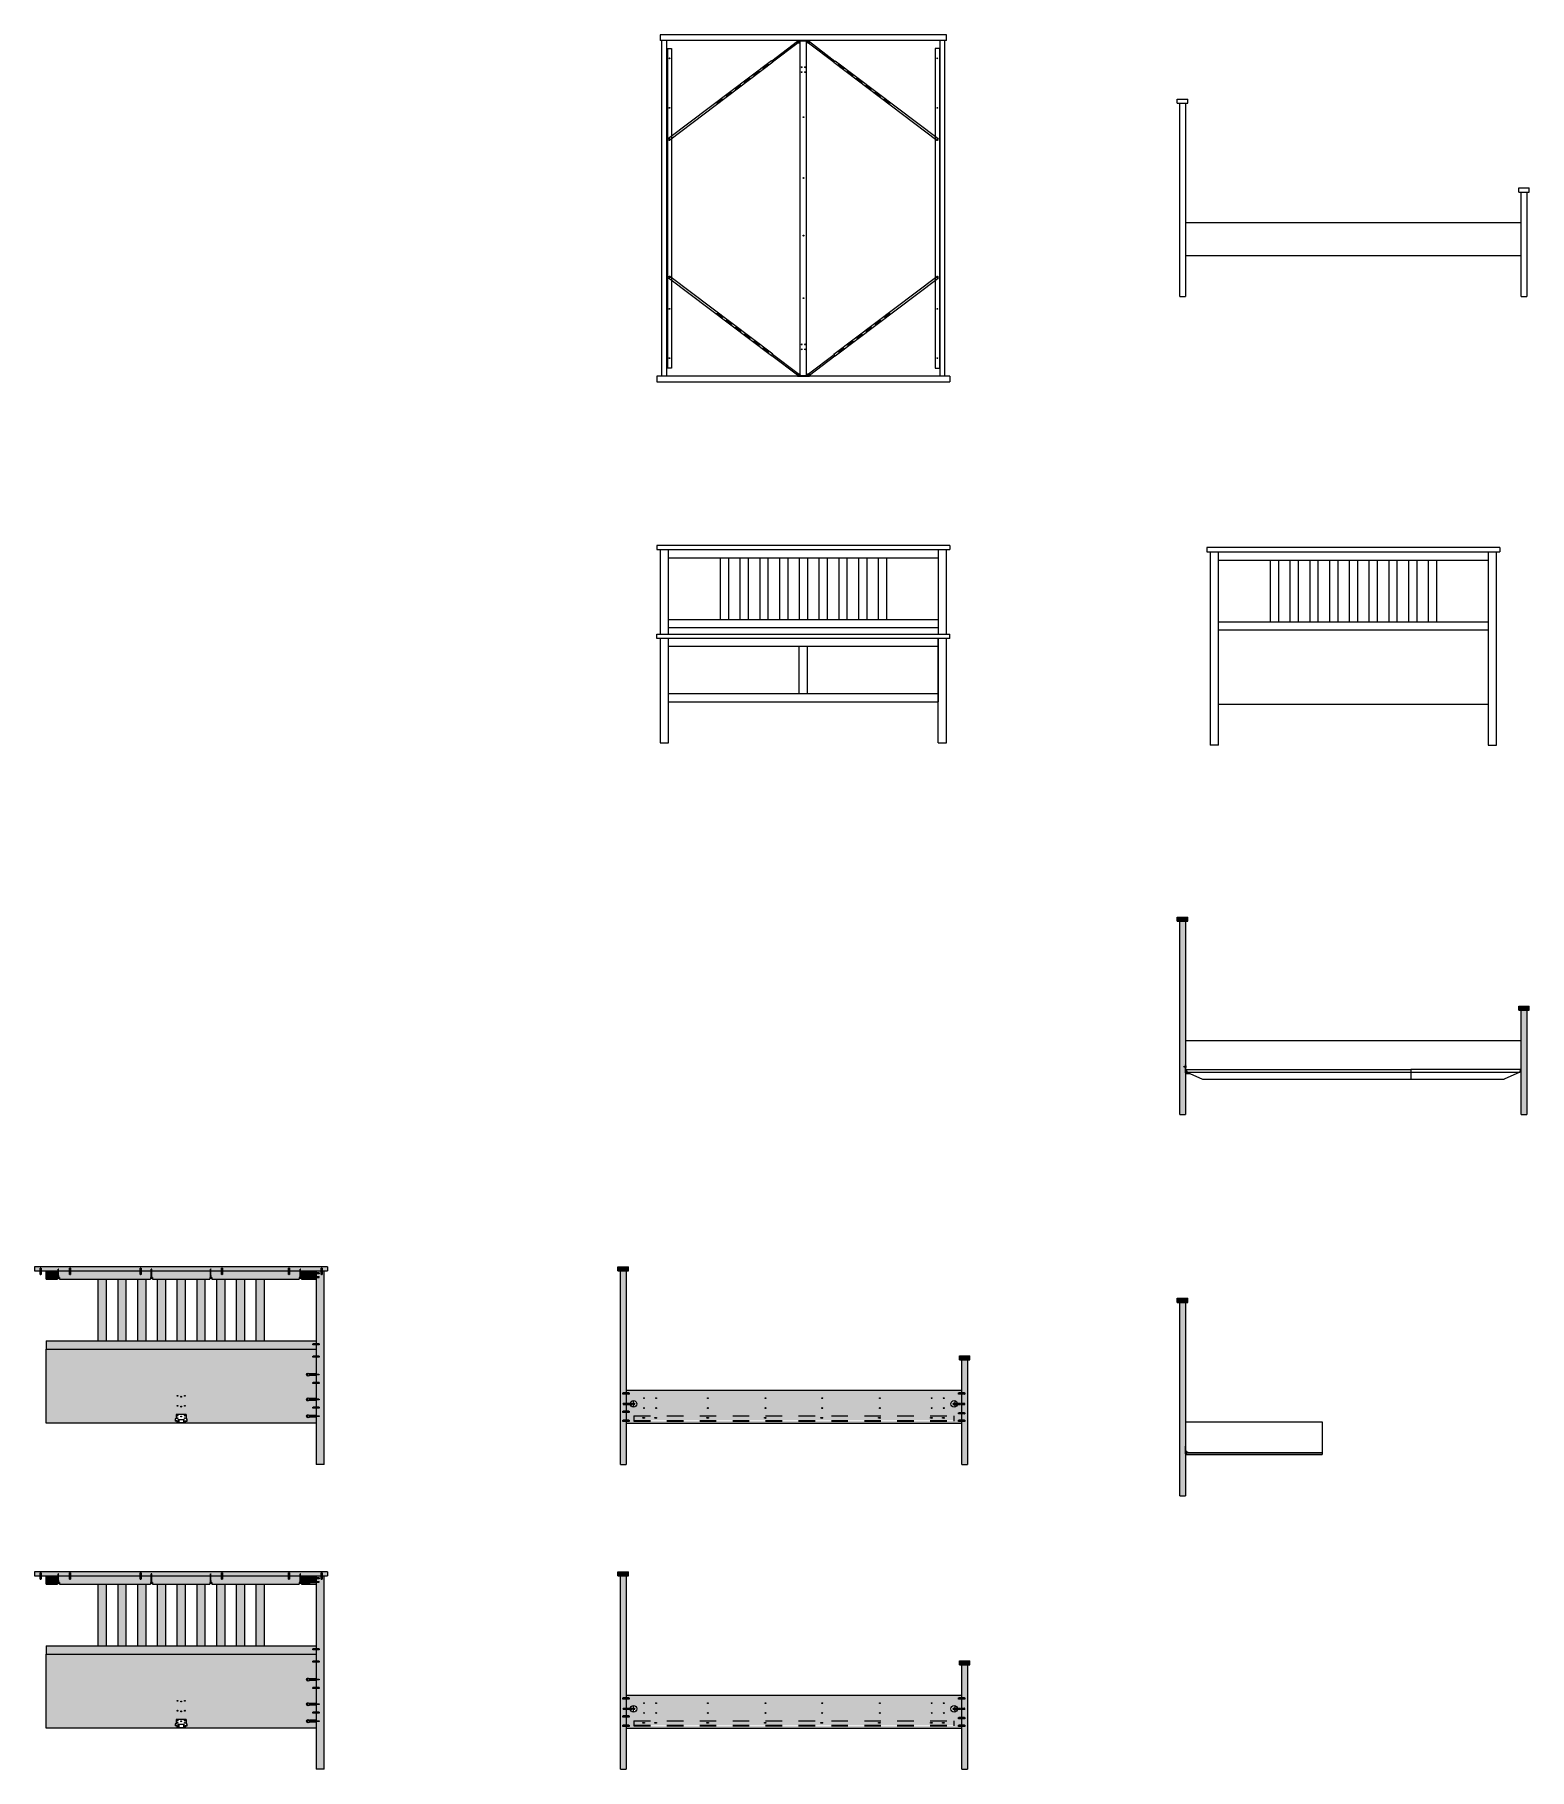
# Model space of a CAD drawing. Header units: metres. Extents: x -27.1 to 47.9, y -10.7 to 6.6.
# Drawn here: x -27.08 to -18, y -3.96 to 6.58 of the extents above; entities that cross this region are included whole.
import ezdxf

# ---------------------------------------------------------------- set-up
doc = ezdxf.new("R2010")
doc.units = ezdxf.units.M
doc.header["$MEASUREMENT"] = 0
doc.linetypes.add('DASHED', pattern=[0.00075, 0.0005, -0.00025])
for name, color, linetype, lineweight in [('A-DETL-MCUT1_Num_Penna__7', 7, 'Continuous', 18), ('A-DETL-MCUT_Num_Penna__7', 7, 'Continuous', 18), ('A-ELEV-MBE_Num_Penna__7', 7, 'Continuous', 18), ('A-SECT-MCUT_Num_Penna__7', 7, 'Continuous', 18)]:
    doc.layers.add(name, color=color, linetype=linetype, lineweight=lineweight)
doc.layers.add('A-SECT-MCUT_Num_Penna__1', color=7, linetype='Continuous', lineweight=18, true_color=0xd1d2d4)

msp = doc.modelspace()

# ---------------------------------------------------------------- hatches: boundary and pattern name
at = {"layer": 'A-SECT-MCUT_Num_Penna__1', "linetype": 'Continuous', "lineweight": 18, "true_color": 0xd1d2d4}
for points in [[(-20.071, 1.222), (-20.135, 1.222), (-20.135, 1.197), (-20.071, 1.197)], [(-20.085, 0.312), (-20.095, 0.312), (-20.095, 0.314), (-20.085, 0.314), (-20.085, 1.197), (-20.12, 1.197), (-20.12, 0.022), (-20.085, 0.022)], [(-17.996, 0.682), (-18.06, 0.682), (-18.06, 0.657), (-17.996, 0.657)], [(-18.01, 0.657), (-18.045, 0.657), (-18.045, 0.022), (-18.01, 0.022)], [(-20.084, 0.324), (-20.085, 0.324), (-20.085, 0.316), (-20.084, 0.316)], [(-20.084, 0.311), (-20.085, 0.311), (-20.085, 0.275), (-20.084, 0.275)], [(-18.715, 0.297), (-20.083, 0.297), (-20.083, 0.281), (-20.082, 0.281), (-20.082, 0.295), (-18.715, 0.295)], [(-20.081, 0.295), (-20.081, 0.295), (-20.081, 0.275), (-20.081, 0.275)], [(-27.078, -0.903), (-27.078, -0.928), (-27.045, -0.928), (-27.045, -0.912), (-27.045, -0.911), (-27.039, -0.911), (-27.039, -0.912), (-27.039, -0.912), (-27.039, -0.928), (-26.935, -0.928), (-26.935, -0.916), (-26.932, -0.916), (-26.932, -0.928), (-26.866, -0.928), (-26.866, -0.912), (-26.866, -0.911), (-26.86, -0.911), (-26.86, -0.912), (-26.86, -0.912), (-26.86, -0.928), (-26.437, -0.928), (-26.437, -0.912), (-26.437, -0.911), (-26.431, -0.911), (-26.431, -0.912), (-26.431, -0.912), (-26.431, -0.928), (-26.369, -0.928), (-26.369, -0.916), (-26.366, -0.916), (-26.366, -0.928), (-26.009, -0.928), (-26.009, -0.916), (-26.007, -0.916), (-26.007, -0.928), (-25.943, -0.928), (-25.943, -0.912), (-25.943, -0.911), (-25.937, -0.911), (-25.937, -0.912), (-25.937, -0.912), (-25.937, -0.928), (-25.536, -0.928), (-25.536, -0.912), (-25.536, -0.911), (-25.53, -0.911), (-25.53, -0.912), (-25.53, -0.912), (-25.53, -0.928), (-25.465, -0.928), (-25.465, -0.916), (-25.462, -0.916), (-25.462, -0.928), (-25.336, -0.928), (-25.336, -0.912), (-25.336, -0.911), (-25.33, -0.911), (-25.33, -0.928), (-25.298, -0.928), (-25.298, -0.903)], [(-26.935, -0.955), (-26.935, -0.928), (-27.008, -0.928), (-27.008, -0.978), (-26.94, -0.978), (-26.94, -0.968), (-26.935, -0.968), (-26.935, -0.957)], [(-26.866, -0.928), (-26.932, -0.928), (-26.932, -0.955), (-26.931, -0.957), (-26.931, -0.968), (-26.927, -0.968), (-26.927, -0.978), (-26.374, -0.978), (-26.374, -0.968), (-26.369, -0.968), (-26.369, -0.957), (-26.369, -0.955), (-26.369, -0.928), (-26.431, -0.928), (-26.431, -0.947), (-26.431, -0.949), (-26.437, -0.949), (-26.437, -0.947), (-26.437, -0.947), (-26.437, -0.928), (-26.86, -0.928), (-26.86, -0.947), (-26.86, -0.949), (-26.866, -0.949), (-26.866, -0.947), (-26.866, -0.947)], [(-26.009, -0.928), (-26.366, -0.928), (-26.366, -0.955), (-26.365, -0.957), (-26.365, -0.968), (-26.361, -0.968), (-26.361, -0.978), (-26.014, -0.978), (-26.014, -0.968), (-26.01, -0.968), (-26.01, -0.955), (-26.009, -0.955)], [(-26.007, -0.928), (-26.007, -0.955), (-26.006, -0.957), (-26.006, -0.968), (-26.001, -0.968), (-26.001, -0.978), (-25.47, -0.978), (-25.47, -0.968), (-25.465, -0.968), (-25.465, -0.957), (-25.465, -0.955), (-25.465, -0.928), (-25.53, -0.928), (-25.53, -0.949), (-25.536, -0.949), (-25.536, -0.947), (-25.536, -0.947), (-25.536, -0.928), (-25.937, -0.928), (-25.937, -0.949), (-25.943, -0.949), (-25.943, -0.947), (-25.943, -0.947), (-25.943, -0.928)], [(-25.462, -0.928), (-25.462, -0.955), (-25.461, -0.957), (-25.461, -0.968), (-25.457, -0.968), (-25.457, -0.978), (-25.426, -0.978), (-25.426, -0.96), (-25.368, -0.96), (-25.368, -0.946), (-25.387, -0.946), (-25.387, -0.94), (-25.368, -0.94), (-25.368, -0.928)], [(-25.366, -0.967), (-25.368, -0.967), (-25.368, -1.37), (-25.349, -1.37), (-25.349, -1.376), (-25.368, -1.376), (-25.368, -1.445), (-25.349, -1.445), (-25.349, -1.451), (-25.368, -1.451), (-25.368, -1.605), (-25.349, -1.605), (-25.349, -1.611), (-25.368, -1.611), (-25.368, -1.755), (-25.349, -1.755), (-25.349, -1.761), (-25.368, -1.761), (-25.368, -2.103), (-25.318, -2.103), (-25.318, -0.928), (-25.33, -0.928), (-25.33, -0.949), (-25.336, -0.949), (-25.336, -0.947), (-25.336, -0.947), (-25.336, -0.928), (-25.368, -0.928), (-25.368, -0.94), (-25.349, -0.94), (-25.349, -0.946), (-25.368, -0.946), (-25.368, -0.963), (-25.365, -0.963), (-25.365, -0.962), (-25.361, -0.962), (-25.361, -0.963), (-25.36, -0.963), (-25.359, -0.962), (-25.355, -0.962), (-25.356, -0.963), (-25.354, -0.963), (-25.354, -0.962), (-25.35, -0.962), (-25.35, -0.967), (-25.353, -0.967), (-25.353, -0.968), (-25.361, -0.968), (-25.361, -0.967), (-25.362, -0.967), (-25.363, -0.968), (-25.366, -0.968)], [(-23.47, -0.903), (-23.534, -0.903), (-23.534, -0.928), (-23.47, -0.928)], [(-26.643, -0.978), (-26.693, -0.978), (-26.693, -1.353), (-26.643, -1.353)], [(-26.523, -0.978), (-26.573, -0.978), (-26.573, -1.353), (-26.523, -1.353)], [(-26.403, -0.978), (-26.453, -0.978), (-26.453, -1.353), (-26.403, -1.353)], [(-26.283, -0.978), (-26.333, -0.978), (-26.333, -1.353), (-26.283, -1.353)], [(-26.163, -0.978), (-26.213, -0.978), (-26.213, -1.353), (-26.163, -1.353)], [(-26.043, -0.978), (-26.093, -0.978), (-26.093, -1.353), (-26.043, -1.353)], [(-25.923, -0.978), (-25.973, -0.978), (-25.973, -1.353), (-25.923, -1.353)], [(-25.803, -0.978), (-25.853, -0.978), (-25.853, -1.353), (-25.803, -1.353)], [(-25.683, -0.978), (-25.733, -0.978), (-25.733, -1.353), (-25.683, -1.353)], [(-25.368, -0.97), (-25.406, -0.97), (-25.406, -0.978), (-25.368, -0.978)], [(-20.071, -1.094), (-20.135, -1.094), (-20.135, -1.119), (-20.071, -1.119)], [(-20.085, -1.119), (-20.12, -1.119), (-20.12, -2.294), (-20.085, -2.294)], [(-25.368, -1.376), (-25.387, -1.376), (-25.387, -1.37), (-25.368, -1.37), (-25.368, -1.353), (-27.008, -1.353), (-27.008, -1.403), (-25.368, -1.403)], [(-21.395, -1.443), (-21.459, -1.443), (-21.459, -1.468), (-21.395, -1.468)], [(-20.084, -2.018), (-20.085, -2.018), (-20.085, -2.03), (-20.078, -2.03), (-20.078, -2.028), (-20.084, -2.028)], [(-20.078, -2.03), (-20.082, -2.03), (-20.082, -2.033), (-20.078, -2.033)], [(-20.075, -2.028), (-20.075, -2.03), (-20.071, -2.03), (-20.071, -2.028)], [(-19.254, -2.03), (-20.075, -2.03), (-20.075, -2.033), (-19.254, -2.033)], [(-27.078, -2.756), (-27.078, -2.781), (-27.045, -2.781), (-27.045, -2.765), (-27.045, -2.763), (-27.039, -2.763), (-27.039, -2.765), (-27.039, -2.765), (-27.039, -2.781), (-26.935, -2.781), (-26.935, -2.768), (-26.932, -2.768), (-26.932, -2.781), (-26.866, -2.781), (-26.866, -2.765), (-26.866, -2.763), (-26.86, -2.763), (-26.86, -2.765), (-26.86, -2.765), (-26.86, -2.781), (-26.437, -2.781), (-26.437, -2.765), (-26.437, -2.763), (-26.431, -2.763), (-26.431, -2.765), (-26.431, -2.765), (-26.431, -2.781), (-26.369, -2.781), (-26.369, -2.768), (-26.366, -2.768), (-26.366, -2.781), (-26.009, -2.781), (-26.009, -2.768), (-26.007, -2.768), (-26.007, -2.781), (-25.943, -2.781), (-25.943, -2.765), (-25.943, -2.763), (-25.937, -2.763), (-25.937, -2.765), (-25.937, -2.765), (-25.937, -2.781), (-25.536, -2.781), (-25.536, -2.765), (-25.536, -2.763), (-25.53, -2.763), (-25.53, -2.765), (-25.53, -2.765), (-25.53, -2.781), (-25.465, -2.781), (-25.465, -2.768), (-25.462, -2.768), (-25.462, -2.781), (-25.336, -2.781), (-25.336, -2.765), (-25.336, -2.763), (-25.33, -2.763), (-25.33, -2.781), (-25.298, -2.781), (-25.298, -2.756)], [(-26.935, -2.808), (-26.935, -2.781), (-27.008, -2.781), (-27.008, -2.831), (-26.94, -2.831), (-26.94, -2.821), (-26.935, -2.821), (-26.935, -2.81)], [(-26.866, -2.781), (-26.932, -2.781), (-26.932, -2.808), (-26.931, -2.81), (-26.931, -2.821), (-26.927, -2.821), (-26.927, -2.831), (-26.374, -2.831), (-26.374, -2.821), (-26.369, -2.821), (-26.369, -2.81), (-26.369, -2.808), (-26.369, -2.781), (-26.431, -2.781), (-26.431, -2.8), (-26.431, -2.801), (-26.437, -2.801), (-26.437, -2.8), (-26.437, -2.8), (-26.437, -2.781), (-26.86, -2.781), (-26.86, -2.8), (-26.86, -2.801), (-26.866, -2.801), (-26.866, -2.8), (-26.866, -2.8)], [(-26.643, -2.831), (-26.693, -2.831), (-26.693, -3.206), (-26.643, -3.206)], [(-26.523, -2.831), (-26.573, -2.831), (-26.573, -3.206), (-26.523, -3.206)], [(-26.403, -2.831), (-26.453, -2.831), (-26.453, -3.206), (-26.403, -3.206)], [(-26.009, -2.781), (-26.366, -2.781), (-26.366, -2.808), (-26.365, -2.81), (-26.365, -2.821), (-26.361, -2.821), (-26.361, -2.831), (-26.014, -2.831), (-26.014, -2.821), (-26.01, -2.821), (-26.01, -2.807), (-26.009, -2.807)], [(-26.283, -2.831), (-26.333, -2.831), (-26.333, -3.206), (-26.283, -3.206)], [(-26.163, -2.831), (-26.213, -2.831), (-26.213, -3.206), (-26.163, -3.206)], [(-26.043, -2.831), (-26.093, -2.831), (-26.093, -3.206), (-26.043, -3.206)], [(-26.007, -2.781), (-26.007, -2.808), (-26.006, -2.81), (-26.006, -2.821), (-26.001, -2.821), (-26.001, -2.831), (-25.47, -2.831), (-25.47, -2.821), (-25.465, -2.821), (-25.465, -2.81), (-25.465, -2.808), (-25.465, -2.781), (-25.53, -2.781), (-25.53, -2.801), (-25.536, -2.801), (-25.536, -2.8), (-25.536, -2.8), (-25.536, -2.781), (-25.937, -2.781), (-25.937, -2.801), (-25.943, -2.801), (-25.943, -2.8), (-25.943, -2.8), (-25.943, -2.781)], [(-25.923, -2.831), (-25.973, -2.831), (-25.973, -3.206), (-25.923, -3.206)], [(-25.803, -2.831), (-25.853, -2.831), (-25.853, -3.206), (-25.803, -3.206)], [(-25.683, -2.831), (-25.733, -2.831), (-25.733, -3.206), (-25.683, -3.206)], [(-25.462, -2.781), (-25.462, -2.808), (-25.461, -2.81), (-25.461, -2.821), (-25.457, -2.821), (-25.457, -2.831), (-25.426, -2.831), (-25.426, -2.812), (-25.368, -2.812), (-25.368, -2.799), (-25.387, -2.799), (-25.387, -2.793), (-25.368, -2.793), (-25.368, -2.781)], [(-25.366, -2.819), (-25.368, -2.819), (-25.368, -3.223), (-25.349, -3.223), (-25.349, -3.229), (-25.368, -3.229), (-25.368, -3.298), (-25.349, -3.298), (-25.349, -3.304), (-25.368, -3.304), (-25.368, -3.458), (-25.349, -3.458), (-25.349, -3.464), (-25.368, -3.464), (-25.368, -3.608), (-25.349, -3.608), (-25.349, -3.614), (-25.368, -3.614), (-25.368, -3.956), (-25.318, -3.956), (-25.318, -2.781), (-25.33, -2.781), (-25.33, -2.801), (-25.336, -2.801), (-25.336, -2.8), (-25.336, -2.8), (-25.336, -2.781), (-25.368, -2.781), (-25.368, -2.793), (-25.349, -2.793), (-25.349, -2.799), (-25.368, -2.799), (-25.368, -2.816), (-25.365, -2.816), (-25.365, -2.815), (-25.361, -2.815), (-25.361, -2.816), (-25.36, -2.816), (-25.359, -2.815), (-25.355, -2.815), (-25.356, -2.816), (-25.354, -2.816), (-25.354, -2.815), (-25.35, -2.815), (-25.35, -2.819), (-25.353, -2.819), (-25.353, -2.821), (-25.361, -2.821), (-25.361, -2.819), (-25.362, -2.819), (-25.363, -2.821), (-25.366, -2.821)], [(-23.47, -2.756), (-23.534, -2.756), (-23.534, -2.781), (-23.47, -2.781)], [(-25.368, -3.229), (-25.387, -3.229), (-25.387, -3.223), (-25.368, -3.223), (-25.368, -3.206), (-27.008, -3.206), (-27.008, -3.256), (-25.368, -3.256)], [(-21.395, -3.296), (-21.459, -3.296), (-21.459, -3.321), (-21.395, -3.321)]]:
    msp.add_hatch(color=254, dxfattribs=at).paths.add_polyline_path(points)
h = msp.add_hatch(color=254, dxfattribs=at)
h.paths.add_polyline_path([(-23.484, -0.928), (-23.519, -0.928), (-23.519, -2.103), (-23.484, -2.103), (-23.484, -1.853), (-21.444, -1.853), (-21.444, -2.103), (-21.409, -2.103), (-21.409, -1.468), (-21.444, -1.468), (-21.444, -1.653), (-23.484, -1.653)])
h.paths.add_polyline_path([(-23.504, -1.779), (-23.466, -1.779), (-23.466, -1.787), (-23.504, -1.787)], flags=0)
h.paths.add_polyline_path([(-23.503, -1.842), (-23.503, -1.834), (-23.465, -1.834), (-23.465, -1.842)], flags=0)
h.paths.add_polyline_path([(-23.503, -1.677), (-23.503, -1.669), (-23.465, -1.669), (-23.465, -1.677)], flags=0)
h.paths.add_polyline_path([(-23.502, -1.738), (-23.502, -1.733, -0.44132), (-23.501, -1.733, -0.415905), (-23.499, -1.733, -0.415905), (-23.498, -1.733, -0.415905), (-23.496, -1.733, -0.415899), (-23.494, -1.733, -0.415914), (-23.493, -1.733, -0.415905), (-23.491, -1.733, -0.415905), (-23.489, -1.733, -0.415905), (-23.488, -1.733, -0.415905), (-23.486, -1.733), (-23.487, -1.737, -0.750881), (-23.489, -1.738, -0.415914), (-23.491, -1.738, -0.415899), (-23.492, -1.738, -0.415905), (-23.494, -1.738, -0.415905), (-23.496, -1.738, -0.415905), (-23.497, -1.738, -0.415905), (-23.499, -1.738, -0.415914), (-23.501, -1.738, -0.415899)], flags=0)
h.paths.add_polyline_path([(-23.48, -1.733, -0.133285), (-23.479, -1.733, 0.081474), (-23.479, -1.733, 0.151008)], flags=0)
h.paths.add_polyline_path([(-23.475, -1.733, -0.07182), (-23.474, -1.733, 0.052782), (-23.474, -1.733, 0.080876)], flags=0)
h.paths.add_polyline_path([(-23.472, -1.733, -0.133281), (-23.471, -1.733, 0.081473), (-23.471, -1.733, 0.151003)], flags=0)
h.paths.add_polyline_path([(-23.469, -1.733, 0.097429), (-23.47, -1.733, -0.728945), (-23.466, -1.733, 0.015771), (-23.467, -1.733, 0.306071), (-23.468, -1.733, 0.415905)], flags=0)
h.paths.add_polyline_path([(-23.466, -1.734, -0.156772), (-23.467, -1.733, -0.018407), (-23.466, -1.733, -0.151286)], flags=0)
h.paths.add_polyline_path([(-23.466, -1.733, 0.021133), (-23.466, -1.733, -0.737183), (-23.463, -1.733, 0.326313), (-23.464, -1.733, 0.415908), (-23.466, -1.733, 0.078883)], flags=0)
h.paths.add_polyline_path([(-23.462, -1.733, -0.133281), (-23.461, -1.733, 0.081473), (-23.461, -1.733, 0.151003)], flags=0)
h.paths.add_polyline_path([(-23.459, -1.736), (-23.458, -1.737, 0.776821), (-23.456, -1.738, 0.415908), (-23.454, -1.738, 0.415909), (-23.453, -1.738, 0.415905), (-23.451, -1.738, 0.456675), (-23.449, -1.738, 0.415909), (-23.448, -1.738, 0.415905), (-23.446, -1.738, 0.415908), (-23.444, -1.738, 0.415909), (-23.443, -1.738, 0.415905), (-23.441, -1.738, 0.415883), (-23.439, -1.738, 0.415909), (-23.438, -1.738, 0.415905), (-23.436, -1.738, 0.415908), (-23.435, -1.738, 0.415909), (-23.433, -1.738, 1.000026), (-23.431, -1.737), (-23.433, -1.734, 0.669223), (-23.435, -1.733, 0.415908), (-23.436, -1.733, 0.415905), (-23.438, -1.733, 0.415905), (-23.44, -1.733, 0.415905), (-23.441, -1.733, 0.415891), (-23.443, -1.733, 0.415905), (-23.445, -1.733, 0.415908), (-23.446, -1.733, 0.415905), (-23.448, -1.733, 0.415905), (-23.45, -1.733, 0.415905), (-23.451, -1.733, 0.456684), (-23.453, -1.733, 0.415905), (-23.455, -1.733, 0.415908), (-23.456, -1.733, 0.415905), (-23.458, -1.733, 0.150952), (-23.458, -1.733, -0.927864), (-23.419, -1.736, -0.995044)], flags=0)
h.paths.add_polyline_path([(-21.493, -1.84), (-23.436, -1.84), (-23.436, -1.809), (-21.493, -1.809)], flags=0)
h.paths.add_polyline_path([(-23.373, -1.761, -1), (-23.378, -1.761, -1)], flags=0)
h.paths.add_polyline_path([(-23.373, -1.701, -1), (-23.378, -1.701, -1)], flags=0)
h.paths.add_polyline_path([(-23.299, -1.701, -1), (-23.304, -1.701, -1)], flags=0)
h.paths.add_polyline_path([(-23.299, -1.761, -1), (-23.304, -1.761, -1)], flags=0)
h.paths.add_polyline_path([(-22.984, -1.701, -1), (-22.989, -1.701, -1)], flags=0)
h.paths.add_polyline_path([(-22.984, -1.761, -1), (-22.989, -1.761, -1)], flags=0)
h.paths.add_polyline_path([(-22.634, -1.701, -1), (-22.639, -1.701, -1)], flags=0)
h.paths.add_polyline_path([(-22.634, -1.761, -1), (-22.639, -1.761, -1)], flags=0)
h.paths.add_polyline_path([(-22.29, -1.761, -1), (-22.295, -1.761, -1)], flags=0)
h.paths.add_polyline_path([(-22.295, -1.701, -1), (-22.29, -1.701, -1)], flags=0)
h.paths.add_polyline_path([(-21.94, -1.761, -0.999999), (-21.945, -1.761, -1)], flags=0)
h.paths.add_polyline_path([(-21.94, -1.701, -0.999999), (-21.945, -1.701, -1)], flags=0)
h.paths.add_polyline_path([(-21.625, -1.701, -1), (-21.63, -1.701, -1)], flags=0)
h.paths.add_polyline_path([(-21.63, -1.761, -1), (-21.625, -1.761, -1)], flags=0)
h.paths.add_polyline_path([(-21.551, -1.761, -1), (-21.556, -1.761, -0.999999)], flags=0)
h.paths.add_polyline_path([(-21.556, -1.701, -0.999999), (-21.551, -1.701, -1)], flags=0)
h.paths.add_polyline_path([(-21.47, -1.739, -0.927496), (-21.51, -1.736, -0.927864), (-21.47, -1.733, -0.249301), (-21.469, -1.733, -0.415904), (-21.468, -1.733, -0.415904), (-21.466, -1.733, -0.415904), (-21.464, -1.733, -0.415909), (-21.463, -1.733, -0.415905), (-21.461, -1.733, -0.415905), (-21.459, -1.733, -0.415904), (-21.458, -1.733, -0.415904), (-21.456, -1.733, -0.415904), (-21.454, -1.733, -0.415907), (-21.453, -1.733, -0.415904), (-21.451, -1.733, -0.415904), (-21.449, -1.733, -0.415904), (-21.448, -1.733, -0.415904), (-21.446, -1.733, -0.415904), (-21.445, -1.733, -0.415909), (-21.443, -1.733, -0.415905), (-21.441, -1.733, -0.415905), (-21.44, -1.733, -0.415905), (-21.438, -1.733, -0.415905), (-21.436, -1.733, -0.415905), (-21.435, -1.733, -0.415908), (-21.433, -1.733, -0.415905), (-21.431, -1.733, -0.415905), (-21.43, -1.733, -0.415905), (-21.428, -1.733, -0.44132), (-21.426, -1.733), (-21.426, -1.738, -0.415899), (-21.428, -1.738, -0.415908), (-21.43, -1.738, -0.415905), (-21.431, -1.738, -0.415905), (-21.433, -1.738, -0.415905), (-21.435, -1.738, -0.415905), (-21.436, -1.738, -0.415902), (-21.438, -1.738, -0.415905), (-21.44, -1.738, -0.415905), (-21.441, -1.738, -0.415905), (-21.443, -1.738, -0.415905), (-21.445, -1.738, -0.415905), (-21.446, -1.738, -0.415902), (-21.448, -1.738, -0.415905), (-21.45, -1.738, -0.415905), (-21.451, -1.738, -0.415905), (-21.453, -1.738, -0.415905), (-21.455, -1.738, -0.415905), (-21.456, -1.738, -0.415902), (-21.458, -1.738, -0.415905), (-21.46, -1.738, -0.415905), (-21.461, -1.738, -0.415905), (-21.463, -1.738, -0.415905), (-21.464, -1.738, -0.415905), (-21.466, -1.738, -0.415902), (-21.468, -1.738, -0.415883), (-21.469, -1.738, -0.225016)], flags=0)
h.paths.add_polyline_path([(-21.464, -1.834), (-21.426, -1.834), (-21.426, -1.835), (-21.425, -1.836), (-21.425, -1.842), (-21.464, -1.842)], flags=0)
h.paths.add_polyline_path([(-21.464, -1.669), (-21.426, -1.669), (-21.426, -1.67), (-21.425, -1.671), (-21.425, -1.677), (-21.464, -1.677)], flags=0)
h.paths.add_polyline_path([(-21.464, -1.797), (-21.464, -1.789), (-21.426, -1.789), (-21.426, -1.79), (-21.425, -1.791), (-21.425, -1.797)], flags=0)
h = msp.add_hatch(color=254, dxfattribs=at)
h.paths.add_polyline_path([(-27.008, -1.403), (-27.008, -1.853), (-25.368, -1.853), (-25.368, -1.816, 0.437601), (-25.372, -1.812, 0.932839), (-25.372, -1.809), (-25.396, -1.809, -1.000001), (-25.396, -1.806), (-25.368, -1.806), (-25.368, -1.761), (-25.387, -1.761), (-25.387, -1.755), (-25.368, -1.755), (-25.368, -1.714), (-25.408, -1.714, -0.750297), (-25.426, -1.708, -0.751446), (-25.408, -1.703), (-25.368, -1.703), (-25.368, -1.611), (-25.387, -1.611), (-25.387, -1.605), (-25.368, -1.605), (-25.368, -1.564), (-25.408, -1.564, -0.750297), (-25.426, -1.558, -0.751446), (-25.408, -1.553), (-25.368, -1.553), (-25.368, -1.451), (-25.387, -1.451), (-25.387, -1.445), (-25.368, -1.445), (-25.368, -1.403)])
h.paths.add_polyline_path([(-26.224, -1.84), (-26.224, -1.827), (-26.217, -1.827), (-26.217, -1.801), (-26.158, -1.801), (-26.158, -1.827), (-26.151, -1.827), (-26.151, -1.84), (-26.163, -1.84), (-26.163, -1.849), (-26.213, -1.849), (-26.213, -1.84)], flags=0)
h.paths.add_polyline_path([(-26.207, -1.747, -1), (-26.212, -1.747, -1)], flags=0)
h.paths.add_polyline_path([(-26.207, -1.687, -1), (-26.212, -1.687, -1)], flags=0)
h.paths.add_polyline_path([(-26.185, -1.752, -1), (-26.19, -1.752, -1)], flags=0)
h.paths.add_polyline_path([(-26.19, -1.692, -1), (-26.185, -1.692, -1)], flags=0)
h.paths.add_polyline_path([(-26.168, -1.747, -1), (-26.163, -1.747, -1)], flags=0)
h.paths.add_polyline_path([(-26.168, -1.687, -1), (-26.163, -1.687, -1)], flags=0)
h.paths.add_polyline_path([(-25.406, -1.811, -1), (-25.426, -1.811, -0.751446), (-25.408, -1.806, -0.141914)], flags=0)
h.paths.add_polyline_path([(-25.371, -1.814), (-25.397, -1.814, -0.267949), (-25.396, -1.813), (-25.396, -1.812), (-25.372, -1.813, -0.267949)], flags=0)
h = msp.add_hatch(color=254, dxfattribs=at)
h.paths.add_polyline_path([(-21.493, -1.809), (-23.436, -1.809), (-23.436, -1.836), (-21.493, -1.836)])
h.paths.add_polyline_path([(-23.383, -1.82, -0.414214), (-23.381, -1.818), (-23.375, -1.818, -0.414214), (-23.373, -1.82), (-23.373, -1.821, -0.414214), (-23.375, -1.823), (-23.381, -1.823, -0.414214), (-23.383, -1.821)], flags=0)
h.paths.add_polyline_path([(-23.309, -1.82, -0.414214), (-23.307, -1.818), (-23.301, -1.818, -0.414214), (-23.299, -1.82), (-23.299, -1.821, -0.414214), (-23.301, -1.823), (-23.307, -1.823, -0.414214), (-23.309, -1.821)], flags=0)
h.paths.add_polyline_path([(-22.994, -1.821), (-22.994, -1.82, -0.414214), (-22.992, -1.818), (-22.986, -1.818, -0.414214), (-22.984, -1.82), (-22.984, -1.821, -0.414214), (-22.986, -1.823), (-22.992, -1.823, -0.414214)], flags=0)
h.paths.add_polyline_path([(-22.644, -1.82, -0.414214), (-22.642, -1.818), (-22.636, -1.818, -0.414214), (-22.634, -1.82), (-22.634, -1.821, -0.414214), (-22.636, -1.823), (-22.642, -1.823, -0.414214), (-22.644, -1.821)], flags=0)
h.paths.add_polyline_path([(-22.298, -1.823, -0.414214), (-22.3, -1.821), (-22.3, -1.82, -0.414214), (-22.298, -1.818), (-22.292, -1.818, -0.414214), (-22.29, -1.82), (-22.29, -1.821, -0.414214), (-22.292, -1.823)], flags=0)
h.paths.add_polyline_path([(-21.948, -1.823, -0.414214), (-21.95, -1.821), (-21.95, -1.82, -0.414214), (-21.948, -1.818), (-21.942, -1.818, -0.414214), (-21.94, -1.82), (-21.94, -1.821, -0.414214), (-21.942, -1.823)], flags=0)
h.paths.add_polyline_path([(-21.633, -1.823, -0.414214), (-21.635, -1.821), (-21.635, -1.82, -0.414214), (-21.633, -1.818), (-21.627, -1.818, -0.414214), (-21.625, -1.82), (-21.625, -1.821, -0.414214), (-21.627, -1.823)], flags=0)
h.paths.add_polyline_path([(-21.561, -1.82, -0.414214), (-21.559, -1.818), (-21.553, -1.818, -0.414214), (-21.551, -1.82), (-21.551, -1.821, -0.414214), (-21.553, -1.823), (-21.559, -1.823, -0.414214), (-21.561, -1.821)], flags=0)
h = msp.add_hatch(color=254, dxfattribs=at)
h.paths.add_polyline_path([(-23.484, -2.781), (-23.519, -2.781), (-23.519, -3.956), (-23.484, -3.956), (-23.484, -3.706), (-21.444, -3.706), (-21.444, -3.956), (-21.409, -3.956), (-21.409, -3.321), (-21.444, -3.321), (-21.444, -3.506), (-23.484, -3.506)])
h.paths.add_polyline_path([(-23.466, -3.64), (-23.504, -3.64), (-23.504, -3.632), (-23.466, -3.632)], flags=0)
h.paths.add_polyline_path([(-23.503, -3.687), (-23.465, -3.687), (-23.465, -3.695), (-23.503, -3.695)], flags=0)
h.paths.add_polyline_path([(-23.503, -3.53), (-23.503, -3.522), (-23.465, -3.522), (-23.465, -3.53)], flags=0)
h.paths.add_polyline_path([(-23.502, -3.586, -0.44132), (-23.501, -3.586, -0.415905), (-23.499, -3.586, -0.415905), (-23.498, -3.586, -0.415905), (-23.496, -3.586, -0.415899), (-23.494, -3.586, -0.415914), (-23.493, -3.586, -0.415905), (-23.491, -3.586, -0.415905), (-23.489, -3.586, -0.415905), (-23.488, -3.586, -0.415905), (-23.486, -3.586), (-23.487, -3.59, -0.750881), (-23.489, -3.591, -0.415914), (-23.491, -3.591, -0.415899), (-23.492, -3.591, -0.415905), (-23.494, -3.591, -0.415905), (-23.496, -3.591, -0.415905), (-23.497, -3.591, -0.415905), (-23.499, -3.591, -0.415914), (-23.501, -3.591, -0.415899), (-23.502, -3.591)], flags=0)
h.paths.add_polyline_path([(-23.479, -3.586, 0.151008), (-23.48, -3.585, -0.133285), (-23.479, -3.585, 0.081474)], flags=0)
h.paths.add_polyline_path([(-23.474, -3.586, 0.080876), (-23.475, -3.585, -0.07182), (-23.474, -3.586, 0.052782)], flags=0)
h.paths.add_polyline_path([(-23.471, -3.586, 0.151003), (-23.472, -3.585, -0.133281), (-23.471, -3.585, 0.081473)], flags=0)
h.paths.add_polyline_path([(-23.469, -3.586, 0.097429), (-23.47, -3.585, -0.728945), (-23.466, -3.585, 0.015771), (-23.467, -3.585, 0.306071), (-23.468, -3.586, 0.415905)], flags=0)
h.paths.add_polyline_path([(-23.466, -3.587, -0.156772), (-23.467, -3.585, -0.018407), (-23.466, -3.585, -0.151286)], flags=0)
h.paths.add_polyline_path([(-23.466, -3.585, -0.737183), (-23.463, -3.585, 0.326313), (-23.464, -3.586, 0.415908), (-23.466, -3.586, 0.078883), (-23.466, -3.585, 0.021133)], flags=0)
h.paths.add_polyline_path([(-23.461, -3.586, 0.151003), (-23.462, -3.585, -0.133281), (-23.461, -3.585, 0.081473)], flags=0)
h.paths.add_polyline_path([(-23.459, -3.589), (-23.458, -3.59, 0.776821), (-23.456, -3.591, 0.415908), (-23.454, -3.591, 0.415909), (-23.453, -3.591, 0.415905), (-23.451, -3.591, 0.456675), (-23.449, -3.591, 0.415909), (-23.448, -3.591, 0.415905), (-23.446, -3.591, 0.415908), (-23.444, -3.591, 0.415909), (-23.443, -3.591, 0.415905), (-23.441, -3.591, 0.415883), (-23.439, -3.591, 0.415909), (-23.438, -3.591, 0.415905), (-23.436, -3.591, 0.415908), (-23.435, -3.591, 0.415909), (-23.433, -3.591, 1.000026), (-23.431, -3.589), (-23.433, -3.587, 0.669223), (-23.435, -3.586, 0.415908), (-23.436, -3.586, 0.415905), (-23.438, -3.586, 0.415905), (-23.44, -3.586, 0.415905), (-23.441, -3.586, 0.415891), (-23.443, -3.586, 0.415905), (-23.445, -3.586, 0.415908), (-23.446, -3.586, 0.415905), (-23.448, -3.586, 0.415905), (-23.45, -3.586, 0.415905), (-23.451, -3.586, 0.456684), (-23.453, -3.586, 0.415905), (-23.455, -3.586, 0.415908), (-23.456, -3.586, 0.415905), (-23.458, -3.586, 0.150952), (-23.458, -3.585, -0.927864), (-23.419, -3.588, -0.995044)], flags=0)
h.paths.add_polyline_path([(-21.493, -3.692), (-23.436, -3.692), (-23.436, -3.662), (-21.493, -3.662)], flags=0)
h.paths.add_polyline_path([(-23.373, -3.554, -1), (-23.378, -3.554, -1)], flags=0)
h.paths.add_polyline_path([(-23.378, -3.614, -1), (-23.373, -3.614, -1)], flags=0)
h.paths.add_polyline_path([(-23.299, -3.554, -1), (-23.304, -3.554, -1)], flags=0)
h.paths.add_polyline_path([(-23.304, -3.614, -1), (-23.299, -3.614, -1)], flags=0)
h.paths.add_polyline_path([(-22.989, -3.614, -1), (-22.984, -3.614, -1)], flags=0)
h.paths.add_polyline_path([(-22.989, -3.554, -1), (-22.984, -3.554, -1)], flags=0)
h.paths.add_polyline_path([(-22.639, -3.554, -1), (-22.634, -3.554, -1)], flags=0)
h.paths.add_polyline_path([(-22.639, -3.614, -1), (-22.634, -3.614, -1)], flags=0)
h.paths.add_polyline_path([(-22.295, -3.614, -1), (-22.29, -3.614, -1)], flags=0)
h.paths.add_polyline_path([(-22.295, -3.554, -1), (-22.29, -3.554, -1)], flags=0)
h.paths.add_polyline_path([(-21.945, -3.614, -1), (-21.94, -3.614, -0.999999)], flags=0)
h.paths.add_polyline_path([(-21.94, -3.554, -0.999999), (-21.945, -3.554, -1)], flags=0)
h.paths.add_polyline_path([(-21.625, -3.554, -1), (-21.63, -3.554, -1)], flags=0)
h.paths.add_polyline_path([(-21.625, -3.614, -1), (-21.63, -3.614, -1)], flags=0)
h.paths.add_polyline_path([(-21.551, -3.614, -1), (-21.556, -3.614, -0.999999)], flags=0)
h.paths.add_polyline_path([(-21.556, -3.554, -0.999999), (-21.551, -3.554, -1)], flags=0)
h.paths.add_polyline_path([(-21.47, -3.591, -0.927496), (-21.51, -3.588, -0.927864), (-21.47, -3.585, -0.249301), (-21.469, -3.586, -0.415904), (-21.468, -3.586, -0.415904), (-21.466, -3.586, -0.415904), (-21.464, -3.586, -0.415909), (-21.463, -3.586, -0.415905), (-21.461, -3.586, -0.415905), (-21.459, -3.586, -0.415904), (-21.458, -3.586, -0.415904), (-21.456, -3.586, -0.415904), (-21.454, -3.586, -0.415907), (-21.453, -3.586, -0.415904), (-21.451, -3.586, -0.415904), (-21.449, -3.586, -0.415904), (-21.448, -3.586, -0.415904), (-21.446, -3.586, -0.415904), (-21.445, -3.586, -0.415909), (-21.443, -3.586, -0.415905), (-21.441, -3.586, -0.415905), (-21.44, -3.586, -0.415905), (-21.438, -3.586, -0.415905), (-21.436, -3.586, -0.415905), (-21.435, -3.586, -0.415908), (-21.433, -3.586, -0.415905), (-21.431, -3.586, -0.415905), (-21.43, -3.586, -0.415905), (-21.428, -3.586, -0.44132), (-21.426, -3.586), (-21.426, -3.591, -0.415899), (-21.428, -3.591, -0.415908), (-21.43, -3.591, -0.415905), (-21.431, -3.591, -0.415905), (-21.433, -3.591, -0.415905), (-21.435, -3.591, -0.415905), (-21.436, -3.591, -0.415902), (-21.438, -3.591, -0.415905), (-21.44, -3.591, -0.415905), (-21.441, -3.591, -0.415905), (-21.443, -3.591, -0.415905), (-21.445, -3.591, -0.415905), (-21.446, -3.591, -0.415902), (-21.448, -3.591, -0.415905), (-21.45, -3.591, -0.415905), (-21.451, -3.591, -0.415905), (-21.453, -3.591, -0.415905), (-21.455, -3.591, -0.415905), (-21.456, -3.591, -0.415902), (-21.458, -3.591, -0.415905), (-21.46, -3.591, -0.415905), (-21.461, -3.591, -0.415905), (-21.463, -3.591, -0.415905), (-21.464, -3.591, -0.415905), (-21.466, -3.591, -0.415902), (-21.468, -3.591, -0.415883), (-21.469, -3.591, -0.225016)], flags=0)
h.paths.add_polyline_path([(-21.425, -3.695), (-21.464, -3.695), (-21.464, -3.687), (-21.426, -3.687), (-21.426, -3.688), (-21.425, -3.688)], flags=0)
h.paths.add_polyline_path([(-21.464, -3.65), (-21.464, -3.642), (-21.426, -3.642), (-21.426, -3.643), (-21.425, -3.643), (-21.425, -3.65)], flags=0)
h.paths.add_polyline_path([(-21.464, -3.522), (-21.426, -3.522), (-21.426, -3.523), (-21.425, -3.523), (-21.425, -3.53), (-21.464, -3.53)], flags=0)
h = msp.add_hatch(color=254, dxfattribs=at)
h.paths.add_polyline_path([(-27.008, -3.256), (-27.008, -3.706), (-25.368, -3.706), (-25.368, -3.669, 0.437601), (-25.372, -3.665, 0.932839), (-25.372, -3.662), (-25.396, -3.661, -1.000001), (-25.396, -3.658), (-25.368, -3.658), (-25.368, -3.614), (-25.387, -3.614), (-25.387, -3.608), (-25.368, -3.608), (-25.368, -3.566), (-25.408, -3.566, -0.750297), (-25.426, -3.561, -0.751446), (-25.408, -3.556), (-25.368, -3.556), (-25.368, -3.464), (-25.387, -3.464), (-25.387, -3.458), (-25.368, -3.458), (-25.368, -3.416), (-25.408, -3.416, -0.750297), (-25.426, -3.411, -0.751446), (-25.408, -3.406), (-25.368, -3.406), (-25.368, -3.304), (-25.387, -3.304), (-25.387, -3.298), (-25.368, -3.298), (-25.368, -3.256)])
h.paths.add_polyline_path([(-26.224, -3.692), (-26.224, -3.68), (-26.217, -3.68), (-26.217, -3.654), (-26.158, -3.654), (-26.158, -3.68), (-26.151, -3.68), (-26.151, -3.692), (-26.163, -3.692), (-26.163, -3.702), (-26.213, -3.702), (-26.213, -3.692)], flags=0)
h.paths.add_polyline_path([(-26.207, -3.6, -1), (-26.212, -3.6, -1)], flags=0)
h.paths.add_polyline_path([(-26.207, -3.54, -1), (-26.212, -3.54, -1)], flags=0)
h.paths.add_polyline_path([(-26.185, -3.604, -1), (-26.19, -3.604, -1)], flags=0)
h.paths.add_polyline_path([(-26.19, -3.544, -1), (-26.185, -3.544, -1)], flags=0)
h.paths.add_polyline_path([(-26.168, -3.6, -1), (-26.163, -3.6, -1)], flags=0)
h.paths.add_polyline_path([(-26.168, -3.54, -1), (-26.163, -3.54, -1)], flags=0)
h.paths.add_polyline_path([(-25.406, -3.664, -1), (-25.426, -3.664, -0.751446), (-25.408, -3.658, -0.141914)], flags=0)
h.paths.add_polyline_path([(-25.371, -3.667), (-25.397, -3.667, -0.267949), (-25.396, -3.666), (-25.396, -3.665), (-25.372, -3.666, -0.267949)], flags=0)
h = msp.add_hatch(color=254, dxfattribs=at)
h.paths.add_polyline_path([(-21.493, -3.662), (-23.436, -3.662), (-23.436, -3.688), (-21.493, -3.688)])
h.paths.add_polyline_path([(-23.383, -3.673, -0.414214), (-23.381, -3.671), (-23.375, -3.671, -0.414214), (-23.373, -3.673), (-23.373, -3.674, -0.414214), (-23.375, -3.676), (-23.381, -3.676, -0.414214), (-23.383, -3.674)], flags=0)
h.paths.add_polyline_path([(-23.307, -3.676, -0.414214), (-23.309, -3.674), (-23.309, -3.673, -0.414214), (-23.307, -3.671), (-23.301, -3.671, -0.414214), (-23.299, -3.673), (-23.299, -3.674, -0.414214), (-23.301, -3.676)], flags=0)
h.paths.add_polyline_path([(-22.994, -3.674), (-22.994, -3.673, -0.414214), (-22.992, -3.671), (-22.986, -3.671, -0.414214), (-22.984, -3.673), (-22.984, -3.674, -0.414214), (-22.986, -3.676), (-22.992, -3.676, -0.414214)], flags=0)
h.paths.add_polyline_path([(-22.644, -3.674), (-22.644, -3.673, -0.414214), (-22.642, -3.671), (-22.636, -3.671, -0.414214), (-22.634, -3.673), (-22.634, -3.674, -0.414214), (-22.636, -3.676), (-22.642, -3.676, -0.414214)], flags=0)
h.paths.add_polyline_path([(-22.3, -3.673, -0.414214), (-22.298, -3.671), (-22.292, -3.671, -0.414214), (-22.29, -3.673), (-22.29, -3.674, -0.414214), (-22.292, -3.676), (-22.298, -3.676, -0.414214), (-22.3, -3.674)], flags=0)
h.paths.add_polyline_path([(-21.948, -3.676, -0.414214), (-21.95, -3.674), (-21.95, -3.673, -0.414214), (-21.948, -3.671), (-21.942, -3.671, -0.414214), (-21.94, -3.673), (-21.94, -3.674, -0.414214), (-21.942, -3.676)], flags=0)
h.paths.add_polyline_path([(-21.635, -3.674), (-21.635, -3.673, -0.414214), (-21.633, -3.671), (-21.627, -3.671, -0.414214), (-21.625, -3.673), (-21.625, -3.674, -0.414214), (-21.627, -3.676), (-21.633, -3.676, -0.414214)], flags=0)
h.paths.add_polyline_path([(-21.561, -3.673, -0.414214), (-21.559, -3.671), (-21.553, -3.671, -0.414214), (-21.551, -3.673), (-21.551, -3.674, -0.414214), (-21.553, -3.676), (-21.559, -3.676, -0.414214), (-21.561, -3.674)], flags=0)

# ---------------------------------------------------------------- linework, layer by layer
at = {"layer": 'A-DETL-MCUT1_Num_Penna__7', "color": 7, "linetype": 'Continuous', "lineweight": 18}
for p, q in [((-27.045, -0.912), (-27.044, -0.911)), ((-27.039, -0.912), (-27.045, -0.912)), ((-27.045, -0.947), (-27.045, -0.912)), ((-27.045, -0.947), (-27.044, -0.949)), ((-27.039, -0.947), (-27.045, -0.947)), ((-27.041, -0.911), (-27.044, -0.911)), ((-27.044, -0.949), (-27.041, -0.949)), ((-27.039, -0.912), (-27.041, -0.911)), ((-27.039, -0.947), (-27.041, -0.949)), ((-27.039, -0.947), (-27.039, -0.912)), ((-26.935, -0.921), (-26.935, -0.916)), ((-26.932, -0.916), (-26.935, -0.916)), ((-26.935, -0.918), (-26.931, -0.918)), ((-26.935, -0.921), (-26.931, -0.92)), ((-26.935, -0.921), (-26.931, -0.92)), ((-26.935, -0.931), (-26.935, -0.921)), ((-26.935, -0.923), (-26.931, -0.923)), ((-26.935, -0.925), (-26.931, -0.925)), ((-26.935, -0.927), (-26.931, -0.927)), ((-26.935, -0.955), (-26.935, -0.928)), ((-26.935, -0.929), (-26.931, -0.929)), ((-26.935, -0.931), (-26.931, -0.931)), ((-26.935, -0.934), (-26.931, -0.933)), ((-26.935, -0.936), (-26.931, -0.935)), ((-26.935, -0.938), (-26.931, -0.938)), ((-26.935, -0.94), (-26.931, -0.94)), ((-26.935, -0.942), (-26.931, -0.942)), ((-26.935, -0.944), (-26.931, -0.944)), ((-26.935, -0.944), (-26.931, -0.944)), ((-26.935, -0.946), (-26.931, -0.946)), ((-26.935, -0.949), (-26.931, -0.948)), ((-26.932, -0.92), (-26.932, -0.916)), ((-26.932, -0.931), (-26.932, -0.92)), ((-26.932, -0.955), (-26.932, -0.928)), ((-26.866, -0.912), (-26.864, -0.911)), ((-26.86, -0.912), (-26.866, -0.912)), ((-26.866, -0.947), (-26.866, -0.912)), ((-26.866, -0.947), (-26.864, -0.949)), ((-26.86, -0.947), (-26.866, -0.947)), ((-26.861, -0.911), (-26.864, -0.911)), ((-26.864, -0.949), (-26.861, -0.949)), ((-26.86, -0.912), (-26.861, -0.911)), ((-26.86, -0.947), (-26.861, -0.949)), ((-26.86, -0.947), (-26.86, -0.912)), ((-26.437, -0.912), (-26.435, -0.911)), ((-26.431, -0.912), (-26.437, -0.912)), ((-26.437, -0.947), (-26.437, -0.912)), ((-26.437, -0.947), (-26.435, -0.949)), ((-26.431, -0.947), (-26.437, -0.947)), ((-26.432, -0.911), (-26.435, -0.911)), ((-26.435, -0.949), (-26.432, -0.949)), ((-26.431, -0.912), (-26.432, -0.911)), ((-26.431, -0.947), (-26.432, -0.949)), ((-26.431, -0.947), (-26.431, -0.912)), ((-26.369, -0.921), (-26.369, -0.916)), ((-26.366, -0.916), (-26.369, -0.916)), ((-26.369, -0.918), (-26.365, -0.918)), ((-26.369, -0.921), (-26.365, -0.92)), ((-26.369, -0.921), (-26.365, -0.92)), ((-26.369, -0.931), (-26.369, -0.921)), ((-26.369, -0.923), (-26.365, -0.923)), ((-26.369, -0.925), (-26.365, -0.925)), ((-26.369, -0.927), (-26.365, -0.927)), ((-26.369, -0.955), (-26.369, -0.928)), ((-26.369, -0.929), (-26.365, -0.929)), ((-26.369, -0.931), (-26.365, -0.931)), ((-26.369, -0.934), (-26.365, -0.933)), ((-26.369, -0.936), (-26.365, -0.935)), ((-26.369, -0.938), (-26.365, -0.938)), ((-26.369, -0.94), (-26.365, -0.94)), ((-26.369, -0.942), (-26.365, -0.942)), ((-26.369, -0.944), (-26.365, -0.944)), ((-26.369, -0.944), (-26.365, -0.944)), ((-26.369, -0.946), (-26.365, -0.946)), ((-26.369, -0.949), (-26.365, -0.948)), ((-26.366, -0.92), (-26.366, -0.916)), ((-26.366, -0.931), (-26.366, -0.92)), ((-26.366, -0.955), (-26.366, -0.928)), ((-26.006, -0.918), (-26.01, -0.918)), ((-26.006, -0.921), (-26.01, -0.92)), ((-26.006, -0.921), (-26.01, -0.92)), ((-26.006, -0.923), (-26.01, -0.923)), ((-26.006, -0.925), (-26.01, -0.925)), ((-26.006, -0.927), (-26.01, -0.927)), ((-26.006, -0.929), (-26.01, -0.929)), ((-26.006, -0.931), (-26.01, -0.931)), ((-26.006, -0.934), (-26.01, -0.933)), ((-26.006, -0.936), (-26.01, -0.935)), ((-26.006, -0.938), (-26.01, -0.938)), ((-26.006, -0.94), (-26.01, -0.94)), ((-26.006, -0.942), (-26.01, -0.942)), ((-26.006, -0.944), (-26.01, -0.944)), ((-26.006, -0.944), (-26.01, -0.944)), ((-26.006, -0.946), (-26.01, -0.946)), ((-26.006, -0.949), (-26.01, -0.948)), ((-26.009, -0.92), (-26.009, -0.916)), ((-26.009, -0.916), (-26.007, -0.916)), ((-26.009, -0.931), (-26.009, -0.92)), ((-26.009, -0.955), (-26.009, -0.928)), ((-26.007, -0.921), (-26.007, -0.916)), ((-26.007, -0.931), (-26.007, -0.921)), ((-26.007, -0.955), (-26.007, -0.928)), ((-25.943, -0.912), (-25.941, -0.911)), ((-25.937, -0.912), (-25.943, -0.912)), ((-25.943, -0.947), (-25.943, -0.912)), ((-25.943, -0.947), (-25.941, -0.949)), ((-25.937, -0.947), (-25.943, -0.947)), ((-25.938, -0.911), (-25.941, -0.911)), ((-25.941, -0.949), (-25.938, -0.949)), ((-25.937, -0.912), (-25.938, -0.911)), ((-25.937, -0.947), (-25.938, -0.949)), ((-25.937, -0.947), (-25.937, -0.912)), ((-25.536, -0.912), (-25.534, -0.911)), ((-25.53, -0.912), (-25.536, -0.912)), ((-25.536, -0.947), (-25.536, -0.912)), ((-25.536, -0.947), (-25.534, -0.949)), ((-25.53, -0.947), (-25.536, -0.947)), ((-25.531, -0.911), (-25.534, -0.911)), ((-25.534, -0.949), (-25.531, -0.949)), ((-25.53, -0.912), (-25.531, -0.911)), ((-25.53, -0.947), (-25.531, -0.949)), ((-25.53, -0.947), (-25.53, -0.912)), ((-25.465, -0.921), (-25.465, -0.916)), ((-25.462, -0.916), (-25.465, -0.916)), ((-25.465, -0.918), (-25.461, -0.918)), ((-25.465, -0.921), (-25.461, -0.92)), ((-25.465, -0.921), (-25.461, -0.92)), ((-25.465, -0.931), (-25.465, -0.921)), ((-25.465, -0.923), (-25.461, -0.923)), ((-25.465, -0.925), (-25.461, -0.925)), ((-25.465, -0.927), (-25.461, -0.927)), ((-25.465, -0.955), (-25.465, -0.928)), ((-25.465, -0.929), (-25.461, -0.929)), ((-25.465, -0.931), (-25.461, -0.931)), ((-25.465, -0.934), (-25.461, -0.933)), ((-25.465, -0.936), (-25.461, -0.935)), ((-25.465, -0.938), (-25.461, -0.938)), ((-25.465, -0.94), (-25.461, -0.94)), ((-25.465, -0.942), (-25.461, -0.942)), ((-25.465, -0.944), (-25.461, -0.944)), ((-25.465, -0.944), (-25.461, -0.944)), ((-25.465, -0.946), (-25.461, -0.946)), ((-25.465, -0.949), (-25.461, -0.948)), ((-25.462, -0.92), (-25.462, -0.916)), ((-25.462, -0.931), (-25.462, -0.92)), ((-25.462, -0.955), (-25.462, -0.928)), ((-25.385, -0.94), (-25.387, -0.942)), ((-25.387, -0.942), (-25.387, -0.945)), ((-25.385, -0.946), (-25.387, -0.945)), ((-25.385, -0.94), (-25.385, -0.946)), ((-25.35, -0.94), (-25.385, -0.94)), ((-25.35, -0.946), (-25.385, -0.946)), ((-25.35, -0.94), (-25.349, -0.942)), ((-25.35, -0.94), (-25.35, -0.946)), ((-25.35, -0.946), (-25.349, -0.945)), ((-25.349, -0.945), (-25.349, -0.942)), ((-25.336, -0.912), (-25.334, -0.911)), ((-25.33, -0.912), (-25.336, -0.912)), ((-25.336, -0.947), (-25.336, -0.912)), ((-25.336, -0.947), (-25.334, -0.949)), ((-25.33, -0.947), (-25.336, -0.947)), ((-25.331, -0.911), (-25.334, -0.911)), ((-25.334, -0.949), (-25.331, -0.949)), ((-25.33, -0.912), (-25.331, -0.911)), ((-25.33, -0.947), (-25.331, -0.949)), ((-25.33, -0.947), (-25.33, -0.912)), ((-26.94, -0.968), (-26.94, -0.97)), ((-26.927, -0.968), (-26.94, -0.968)), ((-26.935, -0.951), (-26.931, -0.95)), ((-26.935, -0.953), (-26.931, -0.953)), ((-26.935, -0.955), (-26.931, -0.955)), ((-26.935, -0.955), (-26.935, -0.957)), ((-26.935, -0.968), (-26.935, -0.957)), ((-26.935, -0.957), (-26.931, -0.957)), ((-26.933, -0.972), (-26.934, -0.972)), ((-26.931, -0.957), (-26.932, -0.955)), ((-26.931, -0.968), (-26.931, -0.957)), ((-26.927, -0.968), (-26.927, -0.97)), ((-26.374, -0.968), (-26.374, -0.97)), ((-26.361, -0.968), (-26.374, -0.968)), ((-26.369, -0.951), (-26.365, -0.95)), ((-26.369, -0.953), (-26.365, -0.953)), ((-26.369, -0.955), (-26.365, -0.955)), ((-26.369, -0.955), (-26.369, -0.957)), ((-26.369, -0.968), (-26.369, -0.957)), ((-26.369, -0.957), (-26.365, -0.957)), ((-26.367, -0.972), (-26.368, -0.972)), ((-26.365, -0.957), (-26.366, -0.955)), ((-26.365, -0.968), (-26.365, -0.957)), ((-26.361, -0.968), (-26.361, -0.97)), ((-26.014, -0.968), (-26.014, -0.97)), ((-26.014, -0.968), (-26.001, -0.968)), ((-26.006, -0.951), (-26.01, -0.95)), ((-26.006, -0.953), (-26.01, -0.953)), ((-26.006, -0.955), (-26.01, -0.955)), ((-26.01, -0.957), (-26.009, -0.955)), ((-26.01, -0.968), (-26.01, -0.957)), ((-26.006, -0.957), (-26.01, -0.957)), ((-26.009, -0.972), (-26.007, -0.972)), ((-26.007, -0.955), (-26.006, -0.957)), ((-26.006, -0.968), (-26.006, -0.957)), ((-26.001, -0.968), (-26.001, -0.97)), ((-25.47, -0.968), (-25.47, -0.97)), ((-25.457, -0.968), (-25.47, -0.968)), ((-25.465, -0.951), (-25.461, -0.95)), ((-25.465, -0.953), (-25.461, -0.953)), ((-25.465, -0.955), (-25.461, -0.955)), ((-25.465, -0.955), (-25.465, -0.957)), ((-25.465, -0.968), (-25.465, -0.957)), ((-25.465, -0.957), (-25.461, -0.957)), ((-25.463, -0.972), (-25.464, -0.972)), ((-25.461, -0.957), (-25.462, -0.955)), ((-25.461, -0.968), (-25.461, -0.957)), ((-25.457, -0.968), (-25.457, -0.97)), ((-25.406, -0.96), (-25.426, -0.96)), ((-25.426, -0.97), (-25.426, -0.96)), ((-25.418, -0.97), (-25.426, -0.97)), ((-25.426, -0.978), (-25.426, -0.977)), ((-25.418, -0.977), (-25.426, -0.977)), ((-25.406, -0.978), (-25.426, -0.978)), ((-25.423, -0.977), (-25.423, -0.97)), ((-25.406, -0.961), (-25.419, -0.961)), ((-25.406, -0.968), (-25.419, -0.968)), ((-25.406, -0.97), (-25.418, -0.97)), ((-25.418, -0.97), (-25.418, -0.977)), ((-25.418, -0.97), (-25.418, -0.977)), ((-25.406, -0.977), (-25.418, -0.977)), ((-25.416, -0.961), (-25.416, -0.968)), ((-25.416, -0.961), (-25.412, -0.961)), ((-25.416, -0.968), (-25.412, -0.968)), ((-25.41, -0.971), (-25.416, -0.971)), ((-25.416, -0.975), (-25.416, -0.971)), ((-25.41, -0.975), (-25.416, -0.975)), ((-25.412, -0.968), (-25.412, -0.961)), ((-25.412, -0.963), (-25.401, -0.963)), ((-25.412, -0.966), (-25.401, -0.966)), ((-25.41, -0.975), (-25.41, -0.971)), ((-25.409, -0.963), (-25.409, -0.961)), ((-25.409, -0.968), (-25.409, -0.966)), ((-25.409, -0.977), (-25.409, -0.97)), ((-25.406, -0.961), (-25.406, -0.96)), ((-25.406, -0.978), (-25.406, -0.968)), ((-25.401, -0.97), (-25.401, -0.96)), ((-25.371, -0.962), (-25.398, -0.962)), ((-25.398, -0.962), (-25.398, -0.962)), ((-25.398, -0.965), (-25.398, -0.965)), ((-25.398, -0.968), (-25.371, -0.968)), ((-25.396, -0.963), (-25.372, -0.963)), ((-25.396, -0.963), (-25.372, -0.963)), ((-25.372, -0.966), (-25.396, -0.966)), ((-25.396, -0.967), (-25.372, -0.967)), ((-25.371, -0.962), (-25.371, -0.962)), ((-25.371, -0.965), (-25.371, -0.965)), ((-25.368, -0.97), (-25.368, -0.96)), ((-25.365, -0.962), (-25.366, -0.968)), ((-25.363, -0.962), (-25.365, -0.968)), ((-25.361, -0.962), (-25.363, -0.968)), ((-25.359, -0.962), (-25.361, -0.968)), ((-25.357, -0.962), (-25.359, -0.968)), ((-25.355, -0.962), (-25.357, -0.968)), ((-25.354, -0.962), (-25.355, -0.968)), ((-25.352, -0.962), (-25.353, -0.968)), ((-25.35, -0.967), (-25.35, -0.963)), ((-25.385, -1.37), (-25.387, -1.372)), ((-25.387, -1.372), (-25.387, -1.375)), ((-25.385, -1.376), (-25.387, -1.375)), ((-25.385, -1.445), (-25.387, -1.447)), ((-25.387, -1.447), (-25.387, -1.45)), ((-25.385, -1.451), (-25.387, -1.45)), ((-25.385, -1.37), (-25.385, -1.376)), ((-25.35, -1.37), (-25.385, -1.37)), ((-25.35, -1.376), (-25.385, -1.376)), ((-25.385, -1.445), (-25.385, -1.451)), ((-25.35, -1.445), (-25.385, -1.445)), ((-25.35, -1.451), (-25.385, -1.451)), ((-25.35, -1.37), (-25.349, -1.372)), ((-25.35, -1.37), (-25.35, -1.376)), ((-25.35, -1.376), (-25.349, -1.375)), ((-25.35, -1.445), (-25.349, -1.447)), ((-25.35, -1.445), (-25.35, -1.451)), ((-25.35, -1.451), (-25.349, -1.45)), ((-25.349, -1.375), (-25.349, -1.372)), ((-25.349, -1.45), (-25.349, -1.447)), ((-25.424, -1.564), (-25.416, -1.564)), ((-25.418, -1.553), (-25.418, -1.549)), ((-25.416, -1.553), (-25.418, -1.553)), ((-25.416, -1.564), (-25.416, -1.548)), ((-25.406, -1.557), (-25.401, -1.557)), ((-25.406, -1.56), (-25.401, -1.56)), ((-25.401, -1.553), (-25.401, -1.564)), ((-25.398, -1.555), (-25.371, -1.555)), ((-25.398, -1.558), (-25.398, -1.558)), ((-25.371, -1.561), (-25.398, -1.561)), ((-25.398, -1.561), (-25.398, -1.561)), ((-25.396, -1.556), (-25.372, -1.556)), ((-25.372, -1.557), (-25.396, -1.557)), ((-25.396, -1.56), (-25.372, -1.56)), ((-25.396, -1.561), (-25.372, -1.561)), ((-25.371, -1.558), (-25.371, -1.558)), ((-25.371, -1.561), (-25.371, -1.561)), ((-25.368, -1.553), (-25.368, -1.564)), ((-25.365, -1.561), (-25.366, -1.555)), ((-25.363, -1.561), (-25.365, -1.555)), ((-25.361, -1.561), (-25.363, -1.555)), ((-25.359, -1.561), (-25.361, -1.555)), ((-25.357, -1.561), (-25.359, -1.555)), ((-25.355, -1.561), (-25.357, -1.555)), ((-25.354, -1.561), (-25.355, -1.555)), ((-25.352, -1.561), (-25.353, -1.555)), ((-25.35, -1.557), (-25.35, -1.56)), ((-25.385, -1.605), (-25.387, -1.607)), ((-25.387, -1.607), (-25.387, -1.61)), ((-25.385, -1.611), (-25.387, -1.61)), ((-25.385, -1.605), (-25.385, -1.611)), ((-25.35, -1.605), (-25.385, -1.605)), ((-25.35, -1.611), (-25.385, -1.611)), ((-25.35, -1.605), (-25.349, -1.607)), ((-25.35, -1.605), (-25.35, -1.611)), ((-25.35, -1.611), (-25.349, -1.61)), ((-25.349, -1.61), (-25.349, -1.607)), ((-23.502, -1.669), (-23.503, -1.671)), ((-23.503, -1.671), (-23.503, -1.676)), ((-23.502, -1.677), (-23.503, -1.676)), ((-23.502, -1.669), (-23.502, -1.677)), ((-23.467, -1.669), (-23.502, -1.669)), ((-23.467, -1.677), (-23.502, -1.677)), ((-23.467, -1.669), (-23.465, -1.671)), ((-23.467, -1.669), (-23.467, -1.677)), ((-23.467, -1.677), (-23.465, -1.676)), ((-23.465, -1.676), (-23.465, -1.671)), ((-21.462, -1.669), (-21.463, -1.671)), ((-21.463, -1.671), (-21.463, -1.676)), ((-21.462, -1.677), (-21.463, -1.676)), ((-21.462, -1.669), (-21.462, -1.677)), ((-21.427, -1.669), (-21.462, -1.669)), ((-21.427, -1.677), (-21.462, -1.677)), ((-21.427, -1.669), (-21.425, -1.671)), ((-21.427, -1.669), (-21.427, -1.677)), ((-21.427, -1.677), (-21.425, -1.676)), ((-21.425, -1.676), (-21.425, -1.671)), ((-25.424, -1.714), (-25.416, -1.714)), ((-25.418, -1.703), (-25.418, -1.699)), ((-25.416, -1.703), (-25.418, -1.703)), ((-25.416, -1.714), (-25.416, -1.698)), ((-25.406, -1.707), (-25.401, -1.707)), ((-25.406, -1.71), (-25.401, -1.71)), ((-25.401, -1.703), (-25.401, -1.714)), ((-25.398, -1.705), (-25.371, -1.705)), ((-25.398, -1.708), (-25.398, -1.708)), ((-25.371, -1.711), (-25.398, -1.711)), ((-25.398, -1.711), (-25.398, -1.711)), ((-25.396, -1.706), (-25.372, -1.706)), ((-25.372, -1.707), (-25.396, -1.707)), ((-25.396, -1.71), (-25.372, -1.71)), ((-25.396, -1.711), (-25.372, -1.711)), ((-25.385, -1.755), (-25.387, -1.757)), ((-25.387, -1.757), (-25.387, -1.76)), ((-25.385, -1.761), (-25.387, -1.76)), ((-25.385, -1.755), (-25.385, -1.761)), ((-25.35, -1.755), (-25.385, -1.755)), ((-25.35, -1.761), (-25.385, -1.761)), ((-25.371, -1.708), (-25.371, -1.708)), ((-25.371, -1.711), (-25.371, -1.711)), ((-25.368, -1.703), (-25.368, -1.714)), ((-25.365, -1.711), (-25.366, -1.705)), ((-25.363, -1.711), (-25.365, -1.705)), ((-25.361, -1.711), (-25.363, -1.705)), ((-25.359, -1.711), (-25.361, -1.705)), ((-25.357, -1.711), (-25.359, -1.705)), ((-25.355, -1.711), (-25.357, -1.705)), ((-25.354, -1.711), (-25.355, -1.705)), ((-25.352, -1.711), (-25.353, -1.705)), ((-25.35, -1.707), (-25.35, -1.71)), ((-25.35, -1.755), (-25.349, -1.757)), ((-25.35, -1.755), (-25.35, -1.761)), ((-25.35, -1.761), (-25.349, -1.76)), ((-25.349, -1.76), (-25.349, -1.757)), ((-23.502, -1.779), (-23.504, -1.781)), ((-23.504, -1.781), (-23.504, -1.786)), ((-23.502, -1.787), (-23.504, -1.786)), ((-23.501, -1.733), (-23.502, -1.738)), ((-23.502, -1.779), (-23.502, -1.787)), ((-23.467, -1.779), (-23.502, -1.779)), ((-23.467, -1.787), (-23.502, -1.787)), ((-23.499, -1.733), (-23.501, -1.738)), ((-23.498, -1.733), (-23.499, -1.738)), ((-23.496, -1.733), (-23.497, -1.738)), ((-23.494, -1.733), (-23.496, -1.738)), ((-23.493, -1.733), (-23.494, -1.738)), ((-23.491, -1.733), (-23.492, -1.738)), ((-23.489, -1.733), (-23.491, -1.738)), ((-23.488, -1.733), (-23.489, -1.738)), ((-23.486, -1.733), (-23.488, -1.738)), ((-23.484, -1.733), (-23.486, -1.738)), ((-23.483, -1.733), (-23.484, -1.738)), ((-23.481, -1.733), (-23.483, -1.738)), ((-23.479, -1.733), (-23.481, -1.738)), ((-23.478, -1.733), (-23.479, -1.738)), ((-23.476, -1.733), (-23.478, -1.738)), ((-23.476, -1.733), (-23.478, -1.738)), ((-23.474, -1.733), (-23.476, -1.738)), ((-23.473, -1.733), (-23.474, -1.738)), ((-23.471, -1.733), (-23.473, -1.738)), ((-23.469, -1.733), (-23.471, -1.738)), ((-23.468, -1.733), (-23.469, -1.738)), ((-23.466, -1.733), (-23.468, -1.738)), ((-23.467, -1.779), (-23.466, -1.781)), ((-23.467, -1.779), (-23.467, -1.787)), ((-23.467, -1.787), (-23.466, -1.786)), ((-23.464, -1.733), (-23.466, -1.738)), ((-23.466, -1.786), (-23.466, -1.781)), ((-23.463, -1.733), (-23.464, -1.738)), ((-23.461, -1.733), (-23.463, -1.738)), ((-23.46, -1.733), (-23.461, -1.738)), ((-23.458, -1.733), (-23.459, -1.738)), ((-23.456, -1.733), (-23.458, -1.738)), ((-23.455, -1.733), (-23.456, -1.738)), ((-23.453, -1.733), (-23.454, -1.738)), ((-23.451, -1.733), (-23.453, -1.738)), ((-23.45, -1.733), (-23.451, -1.738)), ((-23.448, -1.733), (-23.449, -1.738)), ((-23.446, -1.733), (-23.448, -1.738)), ((-23.445, -1.733), (-23.446, -1.738)), ((-23.443, -1.733), (-23.444, -1.738)), ((-23.441, -1.733), (-23.443, -1.738)), ((-23.44, -1.733), (-23.441, -1.738)), ((-23.438, -1.733), (-23.439, -1.738)), ((-23.436, -1.733), (-23.438, -1.738)), ((-23.435, -1.733), (-23.436, -1.738)), ((-23.433, -1.733), (-23.435, -1.738)), ((-23.431, -1.733), (-23.433, -1.738)), ((-21.498, -1.733), (-21.496, -1.738)), ((-21.496, -1.733), (-21.494, -1.738)), ((-21.494, -1.733), (-21.493, -1.738)), ((-21.493, -1.733), (-21.491, -1.738)), ((-21.491, -1.733), (-21.489, -1.738)), ((-21.489, -1.733), (-21.488, -1.738)), ((-21.488, -1.733), (-21.486, -1.738)), ((-21.486, -1.733), (-21.484, -1.738)), ((-21.484, -1.733), (-21.483, -1.738)), ((-21.483, -1.733), (-21.481, -1.738)), ((-21.481, -1.733), (-21.479, -1.738)), ((-21.479, -1.733), (-21.478, -1.738)), ((-21.478, -1.733), (-21.476, -1.738)), ((-21.476, -1.733), (-21.474, -1.738)), ((-21.474, -1.733), (-21.473, -1.738)), ((-21.473, -1.733), (-21.471, -1.738)), ((-21.471, -1.733), (-21.469, -1.738)), ((-21.469, -1.733), (-21.468, -1.738)), ((-21.468, -1.733), (-21.466, -1.738)), ((-21.466, -1.733), (-21.464, -1.738)), ((-21.464, -1.733), (-21.463, -1.738)), ((-21.463, -1.733), (-21.461, -1.738)), ((-21.462, -1.789), (-21.463, -1.791)), ((-21.463, -1.791), (-21.463, -1.796)), ((-21.462, -1.789), (-21.462, -1.797)), ((-21.427, -1.789), (-21.462, -1.789)), ((-21.461, -1.733), (-21.46, -1.738)), ((-21.459, -1.733), (-21.458, -1.738)), ((-21.458, -1.733), (-21.456, -1.738)), ((-21.456, -1.733), (-21.455, -1.738)), ((-21.454, -1.733), (-21.453, -1.738)), ((-21.453, -1.733), (-21.451, -1.738)), ((-21.453, -1.733), (-21.451, -1.738)), ((-21.451, -1.733), (-21.45, -1.738)), ((-21.449, -1.733), (-21.448, -1.738)), ((-21.448, -1.733), (-21.446, -1.738)), ((-21.446, -1.733), (-21.445, -1.738)), ((-21.445, -1.733), (-21.443, -1.738)), ((-21.443, -1.733), (-21.441, -1.738)), ((-21.441, -1.733), (-21.44, -1.738)), ((-21.44, -1.733), (-21.438, -1.738)), ((-21.438, -1.733), (-21.436, -1.738)), ((-21.436, -1.733), (-21.435, -1.738)), ((-21.435, -1.733), (-21.433, -1.738)), ((-21.433, -1.733), (-21.431, -1.738)), ((-21.431, -1.733), (-21.43, -1.738)), ((-21.43, -1.733), (-21.428, -1.738)), ((-21.428, -1.733), (-21.426, -1.738)), ((-21.427, -1.789), (-21.425, -1.791)), ((-21.427, -1.789), (-21.427, -1.797)), ((-21.425, -1.796), (-21.425, -1.791)), ((-26.217, -1.827), (-26.224, -1.827)), ((-26.213, -1.838), (-26.224, -1.838)), ((-26.214, -1.84), (-26.224, -1.84)), ((-26.217, -1.801), (-26.217, -1.827)), ((-26.214, -1.838), (-26.214, -1.84)), ((-26.213, -1.838), (-26.213, -1.849)), ((-26.206, -1.849), (-26.206, -1.83)), ((-26.206, -1.83), (-26.169, -1.83)), ((-26.202, -1.83), (-26.202, -1.849)), ((-26.173, -1.83), (-26.173, -1.849)), ((-26.169, -1.849), (-26.169, -1.83)), ((-26.163, -1.838), (-26.163, -1.849)), ((-26.163, -1.838), (-26.151, -1.838)), ((-26.162, -1.838), (-26.162, -1.84)), ((-26.162, -1.84), (-26.151, -1.84)), ((-26.158, -1.801), (-26.158, -1.827)), ((-26.158, -1.827), (-26.151, -1.827)), ((-25.424, -1.816), (-25.416, -1.816)), ((-25.418, -1.805), (-25.418, -1.801)), ((-25.416, -1.805), (-25.418, -1.805)), ((-25.416, -1.816), (-25.416, -1.801)), ((-25.406, -1.809), (-25.401, -1.809)), ((-25.406, -1.812), (-25.401, -1.812)), ((-25.401, -1.806), (-25.401, -1.816)), ((-25.398, -1.808), (-25.371, -1.808)), ((-25.398, -1.811), (-25.398, -1.811)), ((-25.371, -1.814), (-25.398, -1.814)), ((-25.398, -1.814), (-25.398, -1.814)), ((-25.372, -1.809), (-25.396, -1.809)), ((-25.396, -1.809), (-25.372, -1.809)), ((-25.396, -1.812), (-25.372, -1.812)), ((-25.396, -1.813), (-25.372, -1.813)), ((-25.371, -1.811), (-25.371, -1.811)), ((-25.371, -1.814), (-25.371, -1.814)), ((-25.368, -1.806), (-25.368, -1.816)), ((-25.365, -1.814), (-25.366, -1.808)), ((-25.363, -1.814), (-25.365, -1.808)), ((-25.361, -1.814), (-25.363, -1.808)), ((-25.359, -1.814), (-25.361, -1.808)), ((-25.357, -1.814), (-25.359, -1.808)), ((-25.355, -1.814), (-25.357, -1.808)), ((-25.354, -1.814), (-25.355, -1.808)), ((-25.352, -1.814), (-25.353, -1.808)), ((-25.35, -1.809), (-25.35, -1.813)), ((-23.502, -1.834), (-23.503, -1.836)), ((-23.503, -1.836), (-23.503, -1.841)), ((-23.502, -1.842), (-23.503, -1.841)), ((-23.502, -1.834), (-23.502, -1.842)), ((-23.467, -1.834), (-23.502, -1.834)), ((-23.467, -1.842), (-23.502, -1.842)), ((-23.467, -1.834), (-23.465, -1.836)), ((-23.467, -1.834), (-23.467, -1.842)), ((-23.467, -1.842), (-23.465, -1.841)), ((-23.465, -1.841), (-23.465, -1.836)), ((-21.462, -1.797), (-21.463, -1.796)), ((-21.462, -1.834), (-21.463, -1.836)), ((-21.463, -1.836), (-21.463, -1.841)), ((-21.462, -1.842), (-21.463, -1.841)), ((-21.427, -1.797), (-21.462, -1.797)), ((-21.462, -1.834), (-21.462, -1.842)), ((-21.427, -1.834), (-21.462, -1.834)), ((-21.427, -1.842), (-21.462, -1.842)), ((-21.427, -1.797), (-21.425, -1.796)), ((-21.427, -1.834), (-21.425, -1.836)), ((-21.427, -1.834), (-21.427, -1.842)), ((-21.427, -1.842), (-21.425, -1.841)), ((-21.425, -1.841), (-21.425, -1.836)), ((-27.045, -2.765), (-27.044, -2.763)), ((-27.039, -2.765), (-27.045, -2.765)), ((-27.045, -2.8), (-27.045, -2.765)), ((-27.045, -2.8), (-27.044, -2.801)), ((-27.039, -2.8), (-27.045, -2.8)), ((-27.041, -2.763), (-27.044, -2.763)), ((-27.044, -2.801), (-27.041, -2.801)), ((-27.039, -2.765), (-27.041, -2.763)), ((-27.039, -2.8), (-27.041, -2.801)), ((-27.039, -2.8), (-27.039, -2.765)), ((-26.94, -2.821), (-26.94, -2.823)), ((-26.927, -2.821), (-26.94, -2.821)), ((-26.935, -2.773), (-26.935, -2.768)), ((-26.932, -2.768), (-26.935, -2.768)), ((-26.935, -2.771), (-26.931, -2.771)), ((-26.935, -2.773), (-26.931, -2.773)), ((-26.935, -2.773), (-26.931, -2.773)), ((-26.935, -2.784), (-26.935, -2.773)), ((-26.935, -2.775), (-26.931, -2.775)), ((-26.935, -2.778), (-26.931, -2.777)), ((-26.935, -2.78), (-26.931, -2.779)), ((-26.935, -2.808), (-26.935, -2.781)), ((-26.935, -2.782), (-26.931, -2.782)), ((-26.935, -2.784), (-26.931, -2.784)), ((-26.935, -2.786), (-26.931, -2.786)), ((-26.935, -2.788), (-26.931, -2.788)), ((-26.935, -2.79), (-26.931, -2.79)), ((-26.935, -2.793), (-26.931, -2.792)), ((-26.935, -2.795), (-26.931, -2.795)), ((-26.935, -2.797), (-26.931, -2.797)), ((-26.935, -2.797), (-26.931, -2.797)), ((-26.935, -2.799), (-26.931, -2.799)), ((-26.935, -2.801), (-26.931, -2.801)), ((-26.935, -2.803), (-26.931, -2.803)), ((-26.935, -2.806), (-26.931, -2.805)), ((-26.935, -2.808), (-26.931, -2.807)), ((-26.935, -2.808), (-26.935, -2.81)), ((-26.935, -2.821), (-26.935, -2.81)), ((-26.935, -2.81), (-26.931, -2.81)), ((-26.933, -2.825), (-26.934, -2.825)), ((-26.932, -2.773), (-26.932, -2.768)), ((-26.932, -2.784), (-26.932, -2.773)), ((-26.932, -2.808), (-26.932, -2.781)), ((-26.931, -2.81), (-26.932, -2.808)), ((-26.931, -2.821), (-26.931, -2.81)), ((-26.927, -2.821), (-26.927, -2.823)), ((-26.866, -2.765), (-26.864, -2.763)), ((-26.86, -2.765), (-26.866, -2.765)), ((-26.866, -2.8), (-26.866, -2.765)), ((-26.866, -2.8), (-26.864, -2.801)), ((-26.86, -2.8), (-26.866, -2.8)), ((-26.861, -2.763), (-26.864, -2.763)), ((-26.864, -2.801), (-26.861, -2.801)), ((-26.86, -2.765), (-26.861, -2.763)), ((-26.86, -2.8), (-26.861, -2.801)), ((-26.86, -2.8), (-26.86, -2.765)), ((-26.437, -2.765), (-26.435, -2.763)), ((-26.431, -2.765), (-26.437, -2.765)), ((-26.437, -2.8), (-26.437, -2.765)), ((-26.437, -2.8), (-26.435, -2.801)), ((-26.431, -2.8), (-26.437, -2.8)), ((-26.432, -2.763), (-26.435, -2.763)), ((-26.435, -2.801), (-26.432, -2.801)), ((-26.431, -2.765), (-26.432, -2.763)), ((-26.431, -2.8), (-26.432, -2.801)), ((-26.431, -2.8), (-26.431, -2.765)), ((-26.374, -2.821), (-26.374, -2.823)), ((-26.361, -2.821), (-26.374, -2.821)), ((-26.369, -2.773), (-26.369, -2.768)), ((-26.366, -2.768), (-26.369, -2.768)), ((-26.369, -2.771), (-26.365, -2.771)), ((-26.369, -2.773), (-26.365, -2.773)), ((-26.369, -2.773), (-26.365, -2.773)), ((-26.369, -2.784), (-26.369, -2.773)), ((-26.369, -2.775), (-26.365, -2.775)), ((-26.369, -2.778), (-26.365, -2.777)), ((-26.369, -2.78), (-26.365, -2.779)), ((-26.369, -2.808), (-26.369, -2.781)), ((-26.369, -2.782), (-26.365, -2.782)), ((-26.369, -2.784), (-26.365, -2.784)), ((-26.369, -2.786), (-26.365, -2.786)), ((-26.369, -2.788), (-26.365, -2.788)), ((-26.369, -2.79), (-26.365, -2.79)), ((-26.369, -2.793), (-26.365, -2.792)), ((-26.369, -2.795), (-26.365, -2.795)), ((-26.369, -2.797), (-26.365, -2.797)), ((-26.369, -2.797), (-26.365, -2.797)), ((-26.369, -2.799), (-26.365, -2.799)), ((-26.369, -2.801), (-26.365, -2.801)), ((-26.369, -2.803), (-26.365, -2.803)), ((-26.369, -2.806), (-26.365, -2.805)), ((-26.369, -2.808), (-26.365, -2.807)), ((-26.369, -2.808), (-26.369, -2.81)), ((-26.369, -2.821), (-26.369, -2.81)), ((-26.369, -2.81), (-26.365, -2.81)), ((-26.367, -2.825), (-26.368, -2.825)), ((-26.366, -2.773), (-26.366, -2.768)), ((-26.366, -2.784), (-26.366, -2.773)), ((-26.366, -2.808), (-26.366, -2.781)), ((-26.365, -2.81), (-26.366, -2.808)), ((-26.365, -2.821), (-26.365, -2.81)), ((-26.361, -2.821), (-26.361, -2.823)), ((-26.014, -2.821), (-26.014, -2.823)), ((-26.014, -2.821), (-26.001, -2.821)), ((-26.006, -2.771), (-26.01, -2.771)), ((-26.006, -2.773), (-26.01, -2.773)), ((-26.006, -2.773), (-26.01, -2.773)), ((-26.006, -2.775), (-26.01, -2.775)), ((-26.006, -2.778), (-26.01, -2.777)), ((-26.006, -2.78), (-26.01, -2.779)), ((-26.006, -2.782), (-26.01, -2.782)), ((-26.006, -2.784), (-26.01, -2.784)), ((-26.006, -2.786), (-26.01, -2.786)), ((-26.006, -2.788), (-26.01, -2.788)), ((-26.006, -2.79), (-26.01, -2.79)), ((-26.006, -2.793), (-26.01, -2.792)), ((-26.006, -2.795), (-26.01, -2.795)), ((-26.006, -2.797), (-26.01, -2.797)), ((-26.006, -2.797), (-26.01, -2.797)), ((-26.006, -2.799), (-26.01, -2.799)), ((-26.006, -2.801), (-26.01, -2.801)), ((-26.006, -2.803), (-26.01, -2.803)), ((-26.006, -2.806), (-26.01, -2.805)), ((-26.006, -2.808), (-26.01, -2.807)), ((-26.01, -2.81), (-26.009, -2.808)), ((-26.01, -2.821), (-26.01, -2.81)), ((-26.006, -2.81), (-26.01, -2.81)), ((-26.009, -2.773), (-26.009, -2.768)), ((-26.009, -2.768), (-26.007, -2.768)), ((-26.009, -2.784), (-26.009, -2.773)), ((-26.009, -2.808), (-26.009, -2.781)), ((-26.009, -2.825), (-26.007, -2.825)), ((-26.007, -2.773), (-26.007, -2.768)), ((-26.007, -2.784), (-26.007, -2.773)), ((-26.007, -2.808), (-26.007, -2.781)), ((-26.007, -2.808), (-26.006, -2.81)), ((-26.006, -2.821), (-26.006, -2.81)), ((-26.001, -2.821), (-26.001, -2.823)), ((-25.943, -2.765), (-25.941, -2.763)), ((-25.937, -2.765), (-25.943, -2.765)), ((-25.943, -2.8), (-25.943, -2.765)), ((-25.943, -2.8), (-25.941, -2.801)), ((-25.937, -2.8), (-25.943, -2.8)), ((-25.938, -2.763), (-25.941, -2.763)), ((-25.941, -2.801), (-25.938, -2.801)), ((-25.937, -2.765), (-25.938, -2.763)), ((-25.937, -2.8), (-25.938, -2.801)), ((-25.937, -2.8), (-25.937, -2.765)), ((-25.536, -2.765), (-25.534, -2.763)), ((-25.53, -2.765), (-25.536, -2.765)), ((-25.536, -2.8), (-25.536, -2.765)), ((-25.536, -2.8), (-25.534, -2.801)), ((-25.53, -2.8), (-25.536, -2.8)), ((-25.531, -2.763), (-25.534, -2.763)), ((-25.534, -2.801), (-25.531, -2.801)), ((-25.53, -2.765), (-25.531, -2.763)), ((-25.53, -2.8), (-25.531, -2.801)), ((-25.53, -2.8), (-25.53, -2.765)), ((-25.47, -2.821), (-25.47, -2.823)), ((-25.457, -2.821), (-25.47, -2.821)), ((-25.465, -2.773), (-25.465, -2.768)), ((-25.462, -2.768), (-25.465, -2.768)), ((-25.465, -2.771), (-25.461, -2.771)), ((-25.465, -2.773), (-25.461, -2.773)), ((-25.465, -2.773), (-25.461, -2.773)), ((-25.465, -2.784), (-25.465, -2.773)), ((-25.465, -2.775), (-25.461, -2.775)), ((-25.465, -2.778), (-25.461, -2.777)), ((-25.465, -2.78), (-25.461, -2.779)), ((-25.465, -2.808), (-25.465, -2.781)), ((-25.465, -2.782), (-25.461, -2.782)), ((-25.465, -2.784), (-25.461, -2.784)), ((-25.465, -2.786), (-25.461, -2.786)), ((-25.465, -2.788), (-25.461, -2.788)), ((-25.465, -2.79), (-25.461, -2.79)), ((-25.465, -2.793), (-25.461, -2.792)), ((-25.465, -2.795), (-25.461, -2.795)), ((-25.465, -2.797), (-25.461, -2.797)), ((-25.465, -2.797), (-25.461, -2.797)), ((-25.465, -2.799), (-25.461, -2.799)), ((-25.465, -2.801), (-25.461, -2.801)), ((-25.465, -2.803), (-25.461, -2.803)), ((-25.465, -2.806), (-25.461, -2.805)), ((-25.465, -2.808), (-25.461, -2.807)), ((-25.465, -2.808), (-25.465, -2.81)), ((-25.465, -2.821), (-25.465, -2.81)), ((-25.465, -2.81), (-25.461, -2.81)), ((-25.463, -2.825), (-25.464, -2.825)), ((-25.462, -2.773), (-25.462, -2.768)), ((-25.462, -2.784), (-25.462, -2.773)), ((-25.462, -2.808), (-25.462, -2.781)), ((-25.461, -2.81), (-25.462, -2.808)), ((-25.461, -2.821), (-25.461, -2.81)), ((-25.457, -2.821), (-25.457, -2.823)), ((-25.406, -2.812), (-25.426, -2.812)), ((-25.426, -2.822), (-25.426, -2.812)), ((-25.418, -2.822), (-25.426, -2.822)), ((-25.426, -2.831), (-25.426, -2.83)), ((-25.418, -2.83), (-25.426, -2.83)), ((-25.406, -2.831), (-25.426, -2.831)), ((-25.423, -2.83), (-25.423, -2.822)), ((-25.406, -2.814), (-25.419, -2.814)), ((-25.406, -2.821), (-25.419, -2.821)), ((-25.406, -2.822), (-25.418, -2.822)), ((-25.418, -2.822), (-25.418, -2.83)), ((-25.418, -2.822), (-25.418, -2.83)), ((-25.406, -2.83), (-25.418, -2.83)), ((-25.416, -2.814), (-25.416, -2.821)), ((-25.416, -2.814), (-25.412, -2.814)), ((-25.416, -2.821), (-25.412, -2.821)), ((-25.41, -2.824), (-25.416, -2.824)), ((-25.416, -2.828), (-25.416, -2.824)), ((-25.41, -2.828), (-25.416, -2.828)), ((-25.412, -2.821), (-25.412, -2.814)), ((-25.412, -2.816), (-25.401, -2.816)), ((-25.412, -2.819), (-25.401, -2.819)), ((-25.41, -2.828), (-25.41, -2.824)), ((-25.409, -2.816), (-25.409, -2.814)), ((-25.409, -2.821), (-25.409, -2.819)), ((-25.409, -2.83), (-25.409, -2.822)), ((-25.406, -2.814), (-25.406, -2.812)), ((-25.406, -2.831), (-25.406, -2.821)), ((-25.401, -2.823), (-25.401, -2.812)), ((-25.371, -2.815), (-25.398, -2.815)), ((-25.398, -2.815), (-25.398, -2.815)), ((-25.398, -2.818), (-25.398, -2.818)), ((-25.398, -2.821), (-25.371, -2.821)), ((-25.396, -2.815), (-25.372, -2.815)), ((-25.396, -2.816), (-25.372, -2.816)), ((-25.372, -2.819), (-25.396, -2.819)), ((-25.396, -2.82), (-25.372, -2.82)), ((-25.385, -2.793), (-25.387, -2.794)), ((-25.387, -2.794), (-25.387, -2.797)), ((-25.385, -2.799), (-25.387, -2.797)), ((-25.385, -2.793), (-25.385, -2.799)), ((-25.35, -2.793), (-25.385, -2.793)), ((-25.35, -2.799), (-25.385, -2.799)), ((-25.371, -2.815), (-25.371, -2.815)), ((-25.371, -2.818), (-25.371, -2.818)), ((-25.368, -2.823), (-25.368, -2.812)), ((-25.365, -2.815), (-25.366, -2.821)), ((-25.363, -2.815), (-25.365, -2.821)), ((-25.361, -2.815), (-25.363, -2.821)), ((-25.359, -2.815), (-25.361, -2.821)), ((-25.357, -2.815), (-25.359, -2.821)), ((-25.355, -2.815), (-25.357, -2.821)), ((-25.354, -2.815), (-25.355, -2.821)), ((-25.352, -2.815), (-25.353, -2.821)), ((-25.35, -2.793), (-25.349, -2.794)), ((-25.35, -2.793), (-25.35, -2.799)), ((-25.35, -2.799), (-25.349, -2.797)), ((-25.35, -2.819), (-25.35, -2.816)), ((-25.349, -2.797), (-25.349, -2.794)), ((-25.336, -2.765), (-25.334, -2.763)), ((-25.33, -2.765), (-25.336, -2.765)), ((-25.336, -2.8), (-25.336, -2.765)), ((-25.336, -2.8), (-25.334, -2.801)), ((-25.33, -2.8), (-25.336, -2.8)), ((-25.331, -2.763), (-25.334, -2.763)), ((-25.334, -2.801), (-25.331, -2.801)), ((-25.33, -2.765), (-25.331, -2.763)), ((-25.33, -2.8), (-25.331, -2.801)), ((-25.33, -2.8), (-25.33, -2.765)), ((-25.385, -3.223), (-25.387, -3.224)), ((-25.387, -3.224), (-25.387, -3.227)), ((-25.385, -3.229), (-25.387, -3.227)), ((-25.385, -3.223), (-25.385, -3.229)), ((-25.35, -3.223), (-25.385, -3.223)), ((-25.35, -3.229), (-25.385, -3.229)), ((-25.35, -3.223), (-25.349, -3.224)), ((-25.35, -3.223), (-25.35, -3.229)), ((-25.35, -3.229), (-25.349, -3.227)), ((-25.349, -3.227), (-25.349, -3.224)), ((-25.385, -3.298), (-25.387, -3.299)), ((-25.387, -3.299), (-25.387, -3.302)), ((-25.385, -3.304), (-25.387, -3.302)), ((-25.385, -3.298), (-25.385, -3.304)), ((-25.35, -3.298), (-25.385, -3.298)), ((-25.35, -3.304), (-25.385, -3.304)), ((-25.35, -3.298), (-25.349, -3.299)), ((-25.35, -3.298), (-25.35, -3.304)), ((-25.35, -3.304), (-25.349, -3.302)), ((-25.349, -3.302), (-25.349, -3.299)), ((-25.424, -3.417), (-25.416, -3.417)), ((-25.418, -3.405), (-25.418, -3.401)), ((-25.416, -3.405), (-25.418, -3.405)), ((-25.416, -3.416), (-25.416, -3.401)), ((-25.406, -3.409), (-25.401, -3.409)), ((-25.406, -3.412), (-25.401, -3.412)), ((-25.401, -3.406), (-25.401, -3.416)), ((-25.398, -3.408), (-25.371, -3.408)), ((-25.398, -3.411), (-25.398, -3.411)), ((-25.371, -3.414), (-25.398, -3.414)), ((-25.398, -3.414), (-25.398, -3.414)), ((-25.372, -3.409), (-25.396, -3.409)), ((-25.396, -3.409), (-25.372, -3.409)), ((-25.396, -3.412), (-25.372, -3.412)), ((-25.396, -3.413), (-25.372, -3.413)), ((-25.385, -3.458), (-25.387, -3.459)), ((-25.387, -3.459), (-25.387, -3.462)), ((-25.385, -3.464), (-25.387, -3.462)), ((-25.385, -3.458), (-25.385, -3.464)), ((-25.35, -3.458), (-25.385, -3.458)), ((-25.35, -3.464), (-25.385, -3.464)), ((-25.371, -3.411), (-25.371, -3.411)), ((-25.371, -3.414), (-25.371, -3.414)), ((-25.368, -3.406), (-25.368, -3.416)), ((-25.365, -3.414), (-25.366, -3.408)), ((-25.363, -3.414), (-25.365, -3.408)), ((-25.361, -3.414), (-25.363, -3.408)), ((-25.359, -3.414), (-25.361, -3.408)), ((-25.357, -3.414), (-25.359, -3.408)), ((-25.355, -3.414), (-25.357, -3.408)), ((-25.354, -3.414), (-25.355, -3.408)), ((-25.352, -3.414), (-25.353, -3.408)), ((-25.35, -3.409), (-25.35, -3.413)), ((-25.35, -3.458), (-25.349, -3.459)), ((-25.35, -3.458), (-25.35, -3.464)), ((-25.35, -3.464), (-25.349, -3.462)), ((-25.349, -3.462), (-25.349, -3.459)), ((-25.424, -3.567), (-25.416, -3.567)), ((-25.418, -3.555), (-25.418, -3.551)), ((-25.416, -3.555), (-25.418, -3.555)), ((-25.416, -3.566), (-25.416, -3.551)), ((-25.406, -3.559), (-25.401, -3.559)), ((-25.406, -3.562), (-25.401, -3.562)), ((-25.401, -3.556), (-25.401, -3.566)), ((-25.398, -3.558), (-25.371, -3.558)), ((-25.398, -3.561), (-25.398, -3.561)), ((-25.371, -3.564), (-25.398, -3.564)), ((-25.398, -3.564), (-25.398, -3.564)), ((-25.372, -3.559), (-25.396, -3.559)), ((-25.396, -3.559), (-25.372, -3.559)), ((-25.396, -3.562), (-25.372, -3.562)), ((-25.396, -3.563), (-25.372, -3.563)), ((-25.371, -3.561), (-25.371, -3.561)), ((-25.371, -3.564), (-25.371, -3.564)), ((-25.368, -3.556), (-25.368, -3.566)), ((-25.365, -3.564), (-25.366, -3.558)), ((-25.363, -3.564), (-25.365, -3.558)), ((-25.361, -3.564), (-25.363, -3.558)), ((-25.359, -3.564), (-25.361, -3.558)), ((-25.357, -3.564), (-25.359, -3.558)), ((-25.355, -3.564), (-25.357, -3.558)), ((-25.354, -3.564), (-25.355, -3.558)), ((-25.352, -3.564), (-25.353, -3.558)), ((-25.35, -3.559), (-25.35, -3.563)), ((-23.502, -3.522), (-23.503, -3.523)), ((-23.503, -3.523), (-23.503, -3.528)), ((-23.502, -3.53), (-23.503, -3.528)), ((-23.502, -3.522), (-23.502, -3.53)), ((-23.467, -3.522), (-23.502, -3.522)), ((-23.467, -3.53), (-23.502, -3.53)), ((-23.467, -3.522), (-23.465, -3.523)), ((-23.467, -3.522), (-23.467, -3.53)), ((-23.467, -3.53), (-23.465, -3.528)), ((-23.465, -3.528), (-23.465, -3.523)), ((-21.462, -3.522), (-21.463, -3.523)), ((-21.463, -3.523), (-21.463, -3.528)), ((-21.462, -3.53), (-21.463, -3.528)), ((-21.462, -3.522), (-21.462, -3.53)), ((-21.427, -3.522), (-21.462, -3.522)), ((-21.427, -3.53), (-21.462, -3.53)), ((-21.427, -3.522), (-21.425, -3.523)), ((-21.427, -3.522), (-21.427, -3.53)), ((-21.427, -3.53), (-21.425, -3.528)), ((-21.425, -3.528), (-21.425, -3.523)), ((-26.217, -3.68), (-26.224, -3.68)), ((-26.217, -3.654), (-26.217, -3.68)), ((-26.206, -3.702), (-26.206, -3.682)), ((-26.206, -3.682), (-26.169, -3.682)), ((-26.202, -3.682), (-26.202, -3.702)), ((-26.173, -3.682), (-26.173, -3.702)), ((-26.169, -3.702), (-26.169, -3.682)), ((-26.158, -3.654), (-26.158, -3.68)), ((-26.158, -3.68), (-26.151, -3.68)), ((-25.424, -3.669), (-25.416, -3.669)), ((-25.418, -3.658), (-25.418, -3.654)), ((-25.416, -3.658), (-25.418, -3.658)), ((-25.416, -3.669), (-25.416, -3.654)), ((-25.406, -3.662), (-25.401, -3.662)), ((-25.406, -3.665), (-25.401, -3.665)), ((-25.401, -3.658), (-25.401, -3.669)), ((-25.398, -3.661), (-25.371, -3.661)), ((-25.398, -3.664), (-25.398, -3.664)), ((-25.371, -3.667), (-25.398, -3.667)), ((-25.398, -3.667), (-25.398, -3.667)), ((-25.396, -3.661), (-25.372, -3.661)), ((-25.372, -3.662), (-25.396, -3.662)), ((-25.396, -3.665), (-25.372, -3.665)), ((-25.396, -3.666), (-25.372, -3.666)), ((-25.385, -3.608), (-25.387, -3.609)), ((-25.387, -3.609), (-25.387, -3.612)), ((-25.385, -3.614), (-25.387, -3.612)), ((-25.385, -3.608), (-25.385, -3.614)), ((-25.35, -3.608), (-25.385, -3.608)), ((-25.35, -3.614), (-25.385, -3.614)), ((-25.371, -3.664), (-25.371, -3.664)), ((-25.371, -3.667), (-25.371, -3.667)), ((-25.368, -3.658), (-25.368, -3.669)), ((-25.365, -3.667), (-25.366, -3.661)), ((-25.363, -3.667), (-25.365, -3.661)), ((-25.361, -3.667), (-25.363, -3.661)), ((-25.359, -3.667), (-25.361, -3.661)), ((-25.357, -3.667), (-25.359, -3.661)), ((-25.355, -3.667), (-25.357, -3.661)), ((-25.354, -3.667), (-25.355, -3.661)), ((-25.352, -3.667), (-25.353, -3.661)), ((-25.35, -3.608), (-25.349, -3.609)), ((-25.35, -3.608), (-25.35, -3.614)), ((-25.35, -3.614), (-25.349, -3.612)), ((-25.35, -3.662), (-25.35, -3.665)), ((-25.349, -3.612), (-25.349, -3.609)), ((-23.502, -3.632), (-23.504, -3.633)), ((-23.504, -3.633), (-23.504, -3.638)), ((-23.502, -3.64), (-23.504, -3.638)), ((-23.502, -3.687), (-23.503, -3.688)), ((-23.503, -3.688), (-23.503, -3.693)), ((-23.501, -3.586), (-23.502, -3.591)), ((-23.502, -3.632), (-23.502, -3.64)), ((-23.467, -3.632), (-23.502, -3.632)), ((-23.467, -3.64), (-23.502, -3.64)), ((-23.502, -3.687), (-23.502, -3.695)), ((-23.467, -3.687), (-23.502, -3.687)), ((-23.499, -3.586), (-23.501, -3.591)), ((-23.498, -3.586), (-23.499, -3.591)), ((-23.496, -3.586), (-23.497, -3.591)), ((-23.494, -3.586), (-23.496, -3.591)), ((-23.493, -3.586), (-23.494, -3.591)), ((-23.491, -3.586), (-23.492, -3.591)), ((-23.489, -3.586), (-23.491, -3.591)), ((-23.488, -3.586), (-23.489, -3.591)), ((-23.486, -3.586), (-23.488, -3.591)), ((-23.484, -3.586), (-23.486, -3.591)), ((-23.483, -3.586), (-23.484, -3.591)), ((-23.481, -3.586), (-23.483, -3.591)), ((-23.479, -3.586), (-23.481, -3.591)), ((-23.478, -3.586), (-23.479, -3.591)), ((-23.476, -3.586), (-23.478, -3.591)), ((-23.476, -3.586), (-23.478, -3.591)), ((-23.474, -3.586), (-23.476, -3.591)), ((-23.473, -3.586), (-23.474, -3.591)), ((-23.471, -3.586), (-23.473, -3.591)), ((-23.469, -3.586), (-23.471, -3.591)), ((-23.468, -3.586), (-23.469, -3.591)), ((-23.466, -3.586), (-23.468, -3.591)), ((-23.467, -3.632), (-23.466, -3.633)), ((-23.467, -3.632), (-23.467, -3.64)), ((-23.467, -3.64), (-23.466, -3.638)), ((-23.467, -3.687), (-23.465, -3.688)), ((-23.467, -3.687), (-23.467, -3.695)), ((-23.464, -3.586), (-23.466, -3.591)), ((-23.466, -3.638), (-23.466, -3.633)), ((-23.465, -3.693), (-23.465, -3.688)), ((-23.463, -3.586), (-23.464, -3.591)), ((-23.461, -3.586), (-23.463, -3.591)), ((-23.46, -3.586), (-23.461, -3.591)), ((-23.458, -3.586), (-23.459, -3.591)), ((-23.456, -3.586), (-23.458, -3.591)), ((-23.455, -3.586), (-23.456, -3.591)), ((-23.453, -3.586), (-23.454, -3.591)), ((-23.451, -3.586), (-23.453, -3.591)), ((-23.45, -3.586), (-23.451, -3.591)), ((-23.448, -3.586), (-23.449, -3.591)), ((-23.446, -3.586), (-23.448, -3.591)), ((-23.445, -3.586), (-23.446, -3.591)), ((-23.443, -3.586), (-23.444, -3.591)), ((-23.441, -3.586), (-23.443, -3.591)), ((-23.44, -3.586), (-23.441, -3.591)), ((-23.438, -3.586), (-23.439, -3.591)), ((-23.436, -3.586), (-23.438, -3.591)), ((-23.435, -3.586), (-23.436, -3.591)), ((-23.433, -3.586), (-23.435, -3.591)), ((-23.431, -3.586), (-23.433, -3.591)), ((-21.498, -3.586), (-21.496, -3.591)), ((-21.496, -3.586), (-21.494, -3.591)), ((-21.494, -3.586), (-21.493, -3.591)), ((-21.493, -3.586), (-21.491, -3.591)), ((-21.491, -3.586), (-21.489, -3.591)), ((-21.489, -3.586), (-21.488, -3.591)), ((-21.488, -3.586), (-21.486, -3.591)), ((-21.486, -3.586), (-21.484, -3.591)), ((-21.484, -3.586), (-21.483, -3.591)), ((-21.483, -3.586), (-21.481, -3.591)), ((-21.481, -3.586), (-21.479, -3.591)), ((-21.479, -3.586), (-21.478, -3.591)), ((-21.478, -3.586), (-21.476, -3.591)), ((-21.476, -3.586), (-21.474, -3.591)), ((-21.474, -3.586), (-21.473, -3.591)), ((-21.473, -3.586), (-21.471, -3.591)), ((-21.471, -3.586), (-21.469, -3.591)), ((-21.469, -3.586), (-21.468, -3.591)), ((-21.468, -3.586), (-21.466, -3.591)), ((-21.466, -3.586), (-21.464, -3.591)), ((-21.464, -3.586), (-21.463, -3.591)), ((-21.463, -3.586), (-21.461, -3.591)), ((-21.462, -3.642), (-21.463, -3.643)), ((-21.463, -3.643), (-21.463, -3.648)), ((-21.462, -3.65), (-21.463, -3.648)), ((-21.462, -3.687), (-21.463, -3.688)), ((-21.463, -3.688), (-21.463, -3.693)), ((-21.462, -3.642), (-21.462, -3.65)), ((-21.427, -3.642), (-21.462, -3.642)), ((-21.427, -3.65), (-21.462, -3.65)), ((-21.462, -3.687), (-21.462, -3.695)), ((-21.427, -3.687), (-21.462, -3.687)), ((-21.461, -3.586), (-21.46, -3.591)), ((-21.459, -3.586), (-21.458, -3.591)), ((-21.458, -3.586), (-21.456, -3.591)), ((-21.456, -3.586), (-21.455, -3.591)), ((-21.454, -3.586), (-21.453, -3.591)), ((-21.453, -3.586), (-21.451, -3.591)), ((-21.453, -3.586), (-21.451, -3.591)), ((-21.451, -3.586), (-21.45, -3.591)), ((-21.449, -3.586), (-21.448, -3.591)), ((-21.448, -3.586), (-21.446, -3.591)), ((-21.446, -3.586), (-21.445, -3.591)), ((-21.445, -3.586), (-21.443, -3.591)), ((-21.443, -3.586), (-21.441, -3.591)), ((-21.441, -3.586), (-21.44, -3.591)), ((-21.44, -3.586), (-21.438, -3.591)), ((-21.438, -3.586), (-21.436, -3.591)), ((-21.436, -3.586), (-21.435, -3.591)), ((-21.435, -3.586), (-21.433, -3.591)), ((-21.433, -3.586), (-21.431, -3.591)), ((-21.431, -3.586), (-21.43, -3.591)), ((-21.43, -3.586), (-21.428, -3.591)), ((-21.428, -3.586), (-21.426, -3.591)), ((-21.427, -3.642), (-21.425, -3.643)), ((-21.427, -3.642), (-21.427, -3.65)), ((-21.427, -3.65), (-21.425, -3.648)), ((-21.427, -3.687), (-21.425, -3.688)), ((-21.427, -3.687), (-21.427, -3.695)), ((-21.425, -3.648), (-21.425, -3.643)), ((-21.425, -3.693), (-21.425, -3.688)), ((-26.213, -3.69), (-26.224, -3.69)), ((-26.214, -3.692), (-26.224, -3.692)), ((-26.214, -3.69), (-26.214, -3.692)), ((-26.213, -3.69), (-26.213, -3.702)), ((-26.163, -3.69), (-26.163, -3.702)), ((-26.163, -3.69), (-26.151, -3.69)), ((-26.162, -3.69), (-26.162, -3.692)), ((-26.162, -3.692), (-26.151, -3.692)), ((-23.502, -3.695), (-23.503, -3.693)), ((-23.467, -3.695), (-23.502, -3.695)), ((-23.467, -3.695), (-23.465, -3.693)), ((-21.462, -3.695), (-21.463, -3.693)), ((-21.427, -3.695), (-21.462, -3.695)), ((-21.427, -3.695), (-21.425, -3.693))]:
    msp.add_line(p, q, dxfattribs=at)
at = {"layer": 'A-DETL-MCUT1_Num_Penna__7', "color": 7, "linetype": 'DASHED', "lineweight": 18}
for p, q in [((-26.932, -0.97), (-26.935, -0.97)), ((-26.935, -0.972), (-26.935, -0.97)), ((-26.934, -0.972), (-26.934, -0.97)), ((-26.932, -0.972), (-26.932, -0.97)), ((-26.932, -0.972), (-26.932, -0.97)), ((-26.366, -0.97), (-26.369, -0.97)), ((-26.369, -0.972), (-26.369, -0.97)), ((-26.368, -0.972), (-26.368, -0.97)), ((-26.366, -0.972), (-26.366, -0.97)), ((-26.366, -0.972), (-26.366, -0.97)), ((-26.01, -0.97), (-26.006, -0.97)), ((-26.01, -0.972), (-26.01, -0.97)), ((-26.009, -0.972), (-26.009, -0.97)), ((-26.007, -0.972), (-26.007, -0.97)), ((-26.006, -0.972), (-26.006, -0.97)), ((-25.462, -0.97), (-25.465, -0.97)), ((-25.465, -0.972), (-25.465, -0.97)), ((-25.464, -0.972), (-25.464, -0.97)), ((-25.462, -0.972), (-25.462, -0.97)), ((-25.462, -0.972), (-25.462, -0.97)), ((-26.932, -2.823), (-26.935, -2.823)), ((-26.935, -2.824), (-26.935, -2.823)), ((-26.934, -2.825), (-26.934, -2.823)), ((-26.932, -2.825), (-26.932, -2.823)), ((-26.932, -2.824), (-26.932, -2.823)), ((-26.366, -2.823), (-26.369, -2.823)), ((-26.369, -2.824), (-26.369, -2.823)), ((-26.368, -2.825), (-26.368, -2.823)), ((-26.366, -2.825), (-26.366, -2.823)), ((-26.366, -2.824), (-26.366, -2.823)), ((-26.01, -2.823), (-26.006, -2.823)), ((-26.01, -2.824), (-26.01, -2.823)), ((-26.009, -2.825), (-26.009, -2.823)), ((-26.007, -2.825), (-26.007, -2.823)), ((-26.006, -2.824), (-26.006, -2.823)), ((-25.462, -2.823), (-25.465, -2.823)), ((-25.465, -2.824), (-25.465, -2.823)), ((-25.464, -2.825), (-25.464, -2.823)), ((-25.462, -2.825), (-25.462, -2.823)), ((-25.462, -2.824), (-25.462, -2.823))]:
    msp.add_line(p, q, dxfattribs=at)
at = {"layer": 'A-DETL-MCUT1_Num_Penna__7', "color": 7, "linetype": 'Continuous', "lineweight": 18, "flags": 128}
for points in [[(-25.35, -0.963), (-25.368, -0.963)], [(-25.368, -0.967), (-25.35, -0.967)], [(-25.368, -1.557), (-25.35, -1.557)], [(-25.35, -1.56), (-25.368, -1.56)], [(-25.368, -1.707), (-25.35, -1.707)], [(-25.35, -1.71), (-25.368, -1.71)], [(-23.502, -1.738), (-23.502, -1.733)], [(-23.431, -1.733), (-23.431, -1.733), (-23.431, -1.738)], [(-21.498, -1.733), (-21.498, -1.733), (-21.498, -1.738)], [(-21.426, -1.738), (-21.426, -1.733)], [(-26.224, -1.827), (-26.224, -1.84)], [(-26.158, -1.801), (-26.217, -1.801)], [(-26.213, -1.849), (-26.163, -1.849)], [(-26.151, -1.84), (-26.151, -1.827)], [(-25.368, -1.809), (-25.35, -1.809)], [(-25.35, -1.813), (-25.368, -1.813)], [(-25.35, -2.816), (-25.368, -2.816)], [(-25.368, -2.819), (-25.35, -2.819)], [(-25.368, -3.409), (-25.35, -3.409)], [(-25.35, -3.413), (-25.368, -3.413)], [(-25.368, -3.559), (-25.35, -3.559)], [(-25.35, -3.563), (-25.368, -3.563)], [(-26.224, -3.68), (-26.224, -3.692)], [(-26.158, -3.654), (-26.217, -3.654)], [(-26.151, -3.692), (-26.151, -3.68)], [(-25.368, -3.662), (-25.35, -3.662)], [(-25.35, -3.665), (-25.368, -3.665)], [(-23.502, -3.591), (-23.502, -3.586)], [(-23.431, -3.586), (-23.431, -3.586), (-23.431, -3.591)], [(-21.498, -3.586), (-21.498, -3.586), (-21.498, -3.591)], [(-21.426, -3.591), (-21.426, -3.586)], [(-26.213, -3.702), (-26.163, -3.702)]]:
    msp.add_lwpolyline(points, dxfattribs=at)
at = {"layer": 'A-DETL-MCUT1_Num_Penna__7', "color": 7, "linetype": 'Continuous', "lineweight": 18}
for centre, radius in [((-25.416, -1.558), 0.0098), ((-26.21, -1.687), 0.0025), ((-26.165, -1.687), 0.0025), ((-26.21, -1.747), 0.0025), ((-26.188, -1.692), 0.0025), ((-26.188, -1.752), 0.0025), ((-26.165, -1.747), 0.0025), ((-25.416, -1.708), 0.0098), ((-23.375, -1.701), 0.0025), ((-23.375, -1.761), 0.0025), ((-23.302, -1.701), 0.0025), ((-23.302, -1.761), 0.0025), ((-22.987, -1.701), 0.0025), ((-22.987, -1.761), 0.0025), ((-22.637, -1.701), 0.0025), ((-22.637, -1.761), 0.0025), ((-22.292, -1.701), 0.0025), ((-22.292, -1.761), 0.0025), ((-21.942, -1.701), 0.0025), ((-21.942, -1.761), 0.0025), ((-21.627, -1.701), 0.0025), ((-21.627, -1.761), 0.0025), ((-21.554, -1.701), 0.0025), ((-21.554, -1.761), 0.0025), ((-26.21, -1.807), 0.0025), ((-26.21, -1.807), 0.0025), ((-26.21, -1.822), 0.0025), ((-26.188, -1.812), 0.0025), ((-26.188, -1.812), 0.0025), ((-26.165, -1.807), 0.0025), ((-26.165, -1.807), 0.0025), ((-26.165, -1.822), 0.0025), ((-25.416, -1.811), 0.0098), ((-23.375, -1.821), 0.0025), ((-23.302, -1.821), 0.0025), ((-22.987, -1.821), 0.0025), ((-22.637, -1.821), 0.0025), ((-22.292, -1.821), 0.0025), ((-21.942, -1.821), 0.0025), ((-21.627, -1.821), 0.0025), ((-21.554, -1.821), 0.0025), ((-25.416, -3.411), 0.0098), ((-26.21, -3.54), 0.0025), ((-26.188, -3.544), 0.0025), ((-26.165, -3.54), 0.0025), ((-25.416, -3.561), 0.0098), ((-23.375, -3.554), 0.0025), ((-23.302, -3.554), 0.0025), ((-22.987, -3.554), 0.0025), ((-22.637, -3.554), 0.0025), ((-22.292, -3.554), 0.0025), ((-21.942, -3.554), 0.0025), ((-21.627, -3.554), 0.0025), ((-21.554, -3.554), 0.0025), ((-26.21, -3.6), 0.0025), ((-26.21, -3.66), 0.0025), ((-26.21, -3.66), 0.0025), ((-26.21, -3.674), 0.0025), ((-26.188, -3.604), 0.0025), ((-26.188, -3.664), 0.0025), ((-26.188, -3.664), 0.0025), ((-26.165, -3.6), 0.0025), ((-26.165, -3.66), 0.0025), ((-26.165, -3.66), 0.0025), ((-26.165, -3.674), 0.0025), ((-25.416, -3.664), 0.0098), ((-23.375, -3.614), 0.0025), ((-23.375, -3.674), 0.0025), ((-23.302, -3.614), 0.0025), ((-23.302, -3.674), 0.0025), ((-22.987, -3.614), 0.0025), ((-22.987, -3.674), 0.0025), ((-22.637, -3.614), 0.0025), ((-22.637, -3.674), 0.0025), ((-22.292, -3.614), 0.0025), ((-22.292, -3.674), 0.0025), ((-21.942, -3.614), 0.0025), ((-21.942, -3.674), 0.0025), ((-21.627, -3.614), 0.0025), ((-21.627, -3.674), 0.0025), ((-21.554, -3.614), 0.0025), ((-21.554, -3.674), 0.0025)]:
    msp.add_circle(centre, radius, dxfattribs=at)
for centre, radius, start, end in [((-26.934, -0.961), 0.011, 235.237, 267.7461), ((-26.933, -0.96), 0.0119, 272.9028, 303.3985), ((-26.367, -0.961), 0.011, 235.237, 267.7461), ((-26.367, -0.96), 0.0119, 272.9028, 303.3985), ((-26.008, -0.96), 0.0119, 236.6015, 267.0972), ((-26.008, -0.961), 0.011, 272.2539, 304.763), ((-25.464, -0.961), 0.011, 235.237, 267.7461), ((-25.463, -0.96), 0.0119, 272.9028, 303.3985), ((-25.419, -0.965), 0.0035, 90, 270), ((-25.397, -0.958), 0.00389, 204.283, 261.9772), ((-25.397, -0.972), 0.00389, 98.0228, 155.717), ((-25.396, -0.965), 0.0015, 90, 180), ((-25.396, -0.965), 0.0015, 180, 270), ((-25.396, -0.961), 0.0015, 210, 270), ((-25.396, -0.969), 0.0015, 90, 150), ((-25.372, -0.961), 0.0015, 270, 330), ((-25.372, -0.965), 0.0015, 0, 90), ((-25.372, -0.965), 0.0015, 270, 0), ((-25.372, -0.969), 0.0015, 30, 90), ((-25.371, -0.958), 0.00389, 278.0228, 335.717), ((-25.371, -0.972), 0.00389, 24.283, 81.9772), ((-25.397, -1.551), 0.00389, 204.283, 261.9772), ((-25.397, -1.565), 0.00389, 98.0228, 155.717), ((-25.396, -1.558), 0.0015, 90, 180), ((-25.396, -1.558), 0.0015, 180, 270), ((-25.396, -1.555), 0.0015, 210, 270), ((-25.396, -1.562), 0.0015, 90, 150), ((-25.372, -1.555), 0.0015, 270, 330), ((-25.372, -1.558), 0.0015, 0, 90), ((-25.372, -1.558), 0.0015, 270, 0), ((-25.372, -1.562), 0.0015, 30, 90), ((-25.371, -1.551), 0.00389, 278.0228, 335.717), ((-25.371, -1.565), 0.00389, 24.283, 81.9772), ((-25.397, -1.701), 0.00389, 204.283, 261.9772), ((-25.397, -1.715), 0.00389, 98.0228, 155.717), ((-25.396, -1.708), 0.0015, 90, 180), ((-25.396, -1.708), 0.0015, 180, 270), ((-25.396, -1.705), 0.0015, 210, 270), ((-25.396, -1.712), 0.0015, 90, 150), ((-25.372, -1.705), 0.0015, 270, 330), ((-25.372, -1.708), 0.0015, 0, 90), ((-25.372, -1.708), 0.0015, 270, 0), ((-25.372, -1.712), 0.0015, 30, 90), ((-25.371, -1.701), 0.00389, 278.0228, 335.717), ((-25.371, -1.715), 0.00389, 24.283, 81.9772), ((-23.502, -1.734), 0.00105, 42.3743, 137.6257), ((-23.502, -1.738), 0.00117, 224.8347, 315.1653), ((-23.5, -1.734), 0.00117, 44.8347, 135.1653), ((-23.5, -1.738), 0.00117, 224.8347, 315.1653), ((-23.498, -1.734), 0.00117, 44.8347, 135.1653), ((-23.498, -1.738), 0.00117, 224.8347, 315.1653), ((-23.497, -1.734), 0.00117, 44.8347, 135.1653), ((-23.497, -1.738), 0.00117, 224.8347, 315.1653), ((-23.495, -1.734), 0.00117, 44.8347, 135.1653), ((-23.495, -1.738), 0.00117, 224.8347, 315.1653), ((-23.493, -1.734), 0.00117, 44.8347, 135.1653), ((-23.493, -1.738), 0.00117, 224.8347, 315.1653), ((-23.492, -1.734), 0.00117, 44.8347, 135.1653), ((-23.492, -1.738), 0.00117, 224.8347, 315.1653), ((-23.49, -1.734), 0.00117, 44.8347, 135.1653), ((-23.49, -1.738), 0.00117, 224.8347, 315.1653), ((-23.488, -1.734), 0.00117, 44.8347, 135.1653), ((-23.488, -1.738), 0.00117, 224.8347, 315.1653), ((-23.487, -1.734), 0.00117, 44.8347, 135.1653), ((-23.487, -1.738), 0.00117, 224.8347, 315.1653), ((-23.485, -1.734), 0.00117, 44.8347, 135.1653), ((-23.485, -1.738), 0.00117, 224.8347, 315.1653), ((-23.483, -1.734), 0.00117, 44.8347, 135.1653), ((-23.483, -1.738), 0.00117, 224.8347, 315.1653), ((-23.482, -1.734), 0.00117, 44.8347, 135.1653), ((-23.482, -1.738), 0.00117, 224.8347, 315.1653), ((-23.48, -1.734), 0.00117, 44.8347, 135.1653), ((-23.48, -1.738), 0.00117, 224.8347, 315.1653), ((-23.479, -1.734), 0.00117, 44.8347, 135.1653), ((-23.478, -1.738), 0.00117, 224.8347, 315.1653), ((-23.477, -1.734), 0.00117, 44.8347, 135.1653), ((-23.477, -1.738), 0.00117, 224.8347, 315.1653), ((-23.475, -1.734), 0.00117, 44.8347, 135.1653), ((-23.475, -1.738), 0.00117, 224.8347, 315.1653), ((-23.474, -1.734), 0.00117, 44.8347, 135.1653), ((-23.473, -1.738), 0.00117, 224.8347, 315.1653), ((-23.472, -1.734), 0.00117, 44.8347, 135.1653), ((-23.472, -1.738), 0.00117, 224.8347, 315.1653), ((-23.47, -1.734), 0.00117, 44.8347, 135.1653), ((-23.47, -1.738), 0.00117, 224.8347, 315.1653), ((-23.469, -1.734), 0.00117, 44.8347, 135.1653), ((-23.469, -1.738), 0.00117, 224.8347, 315.1653), ((-23.467, -1.734), 0.00117, 44.8347, 135.1653), ((-23.467, -1.738), 0.00117, 224.8347, 315.1653), ((-23.465, -1.734), 0.00117, 44.8347, 135.1653), ((-23.465, -1.738), 0.00117, 224.8347, 315.1653), ((-23.464, -1.734), 0.00117, 44.8347, 135.1653), ((-23.464, -1.738), 0.00117, 224.8347, 315.1653), ((-23.462, -1.734), 0.00117, 44.8347, 135.1653), ((-23.462, -1.738), 0.00117, 224.8347, 315.1653), ((-23.46, -1.734), 0.00117, 44.8347, 135.1653), ((-23.46, -1.738), 0.00117, 224.8347, 315.1653), ((-23.459, -1.734), 0.00117, 44.8347, 135.1653), ((-23.459, -1.738), 0.00117, 224.8347, 315.1653), ((-23.457, -1.734), 0.00117, 44.8347, 135.1653), ((-23.457, -1.738), 0.00117, 224.8347, 315.1653), ((-23.455, -1.734), 0.00117, 44.8347, 135.1653), ((-23.455, -1.738), 0.00117, 224.8347, 315.1653), ((-23.454, -1.734), 0.00117, 44.8347, 135.1653), ((-23.454, -1.738), 0.00117, 224.8347, 315.1653), ((-23.452, -1.734), 0.00117, 44.8347, 135.1653), ((-23.452, -1.738), 0.00117, 224.8347, 315.1653), ((-23.45, -1.734), 0.00117, 44.8347, 135.1653), ((-23.45, -1.738), 0.00117, 224.8347, 315.1653), ((-23.449, -1.734), 0.00117, 44.8347, 135.1653), ((-23.449, -1.738), 0.00117, 224.8347, 315.1653), ((-23.447, -1.734), 0.00117, 44.8347, 135.1653), ((-23.447, -1.738), 0.00117, 224.8347, 315.1653), ((-23.445, -1.734), 0.00117, 44.8347, 135.1653), ((-23.445, -1.738), 0.00117, 224.8347, 315.1653), ((-23.444, -1.734), 0.00117, 44.8347, 135.1653), ((-23.444, -1.738), 0.00117, 224.8347, 315.1653), ((-23.442, -1.734), 0.00117, 44.8347, 135.1653), ((-23.442, -1.738), 0.00117, 224.8347, 315.1653), ((-23.44, -1.734), 0.00117, 44.8347, 135.1653), ((-23.44, -1.738), 0.00117, 224.8347, 315.1653), ((-23.439, -1.734), 0.00117, 44.8347, 135.1653), ((-23.439, -1.738), 0.00117, 224.8347, 315.1653), ((-23.437, -1.734), 0.00117, 44.8347, 135.1653), ((-23.437, -1.738), 0.00117, 224.8347, 315.1653), ((-23.435, -1.734), 0.00117, 44.8347, 135.1653), ((-23.435, -1.738), 0.00117, 224.8347, 315.1653), ((-23.434, -1.734), 0.00117, 44.8347, 135.1653), ((-23.434, -1.738), 0.00117, 224.8347, 315.1653), ((-23.432, -1.734), 0.00117, 44.8347, 135.1653), ((-23.432, -1.738), 0.00117, 224.8347, 315.1653), ((-21.497, -1.734), 0.00117, 44.8347, 135.1653), ((-21.497, -1.738), 0.00117, 224.8347, 315.1653), ((-21.495, -1.734), 0.00117, 44.8347, 135.1653), ((-21.495, -1.738), 0.00117, 224.8347, 315.1653), ((-21.493, -1.734), 0.00117, 44.8347, 135.1653), ((-21.494, -1.738), 0.00117, 224.8347, 315.1653), ((-21.492, -1.734), 0.00117, 44.8347, 135.1653), ((-21.492, -1.738), 0.00117, 224.8347, 315.1653), ((-21.49, -1.734), 0.00117, 44.8347, 135.1653), ((-21.49, -1.738), 0.00117, 224.8347, 315.1653), ((-21.488, -1.734), 0.00117, 44.8347, 135.1653), ((-21.489, -1.738), 0.00117, 224.8347, 315.1653), ((-21.487, -1.734), 0.00117, 44.8347, 135.1653), ((-21.487, -1.738), 0.00117, 224.8347, 315.1653), ((-21.485, -1.734), 0.00117, 44.8347, 135.1653), ((-21.485, -1.738), 0.00117, 224.8347, 315.1653), ((-21.483, -1.734), 0.00117, 44.8347, 135.1653), ((-21.484, -1.738), 0.00117, 224.8347, 315.1653), ((-21.482, -1.734), 0.00117, 44.8347, 135.1653), ((-21.482, -1.738), 0.00117, 224.8347, 315.1653), ((-21.48, -1.734), 0.00117, 44.8347, 135.1653), ((-21.48, -1.738), 0.00117, 224.8347, 315.1653), ((-21.479, -1.734), 0.00117, 44.8347, 135.1653), ((-21.479, -1.738), 0.00117, 224.8347, 315.1653), ((-21.477, -1.734), 0.00117, 44.8347, 135.1653), ((-21.477, -1.738), 0.00117, 224.8347, 315.1653), ((-21.475, -1.734), 0.00117, 44.8347, 135.1653), ((-21.475, -1.738), 0.00117, 224.8347, 315.1653), ((-21.473, -1.734), 0.00117, 44.8347, 135.1653), ((-21.474, -1.738), 0.00117, 224.8347, 315.1653), ((-21.472, -1.734), 0.00117, 44.8347, 135.1653), ((-21.472, -1.738), 0.00117, 224.8347, 315.1653), ((-21.47, -1.734), 0.00117, 44.8347, 135.1653), ((-21.47, -1.738), 0.00117, 224.8347, 315.1653), ((-21.469, -1.734), 0.00117, 44.8347, 135.1653), ((-21.469, -1.738), 0.00117, 224.8347, 315.1653), ((-21.467, -1.734), 0.00117, 44.8347, 135.1653), ((-21.467, -1.738), 0.00117, 224.8347, 315.1653), ((-21.465, -1.734), 0.00117, 44.8347, 135.1653), ((-21.465, -1.738), 0.00117, 224.8347, 315.1653), ((-21.464, -1.734), 0.00117, 44.8347, 135.1653), ((-21.464, -1.738), 0.00117, 224.8347, 315.1653), ((-21.462, -1.734), 0.00117, 44.8347, 135.1653), ((-21.462, -1.738), 0.00117, 224.8347, 315.1653), ((-21.46, -1.734), 0.00117, 44.8347, 135.1653), ((-21.46, -1.738), 0.00117, 224.8347, 315.1653), ((-21.459, -1.738), 0.00117, 224.8347, 315.1653), ((-21.459, -1.734), 0.00117, 44.8347, 135.1653), ((-21.457, -1.734), 0.00117, 44.8347, 135.1653), ((-21.457, -1.738), 0.00117, 224.8347, 315.1653), ((-21.455, -1.734), 0.00117, 44.8347, 135.1653), ((-21.455, -1.738), 0.00117, 224.8347, 315.1653), ((-21.454, -1.738), 0.00117, 224.8347, 315.1653), ((-21.454, -1.734), 0.00117, 44.8347, 135.1653), ((-21.452, -1.734), 0.00117, 44.8347, 135.1653), ((-21.452, -1.738), 0.00117, 224.8347, 315.1653), ((-21.45, -1.734), 0.00117, 44.8347, 135.1653), ((-21.45, -1.738), 0.00117, 224.8347, 315.1653), ((-21.449, -1.738), 0.00117, 224.8347, 315.1653), ((-21.449, -1.734), 0.00117, 44.8347, 135.1653), ((-21.447, -1.734), 0.00117, 44.8347, 135.1653), ((-21.447, -1.738), 0.00117, 224.8347, 315.1653), ((-21.445, -1.734), 0.00117, 44.8347, 135.1653), ((-21.445, -1.738), 0.00117, 224.8347, 315.1653), ((-21.444, -1.734), 0.00117, 44.8347, 135.1653), ((-21.444, -1.738), 0.00117, 224.8347, 315.1653), ((-21.442, -1.734), 0.00117, 44.8347, 135.1653), ((-21.442, -1.738), 0.00117, 224.8347, 315.1653), ((-21.44, -1.734), 0.00117, 44.8347, 135.1653), ((-21.441, -1.738), 0.00117, 224.8347, 315.1653), ((-21.439, -1.734), 0.00117, 44.8347, 135.1653), ((-21.439, -1.738), 0.00117, 224.8347, 315.1653), ((-21.437, -1.734), 0.00117, 44.8347, 135.1653), ((-21.437, -1.738), 0.00117, 224.8347, 315.1653), ((-21.435, -1.734), 0.00117, 44.8347, 135.1653), ((-21.436, -1.738), 0.00117, 224.8347, 315.1653), ((-21.434, -1.734), 0.00117, 44.8347, 135.1653), ((-21.434, -1.738), 0.00117, 224.8347, 315.1653), ((-21.432, -1.734), 0.00117, 44.8347, 135.1653), ((-21.432, -1.738), 0.00117, 224.8347, 315.1653), ((-21.43, -1.734), 0.00117, 44.8347, 135.1653), ((-21.431, -1.738), 0.00117, 224.8347, 315.1653), ((-21.429, -1.734), 0.00117, 44.8347, 135.1653), ((-21.429, -1.738), 0.00117, 224.8347, 315.1653), ((-21.427, -1.734), 0.00105, 42.3743, 137.6257), ((-21.427, -1.738), 0.00117, 224.8347, 315.1653), ((-25.397, -1.804), 0.00389, 204.283, 261.9772), ((-25.397, -1.818), 0.00389, 98.0228, 155.717), ((-25.396, -1.811), 0.0015, 90, 180), ((-25.396, -1.811), 0.0015, 180, 270), ((-25.396, -1.807), 0.0015, 210, 270), ((-25.396, -1.815), 0.0015, 90, 150), ((-25.372, -1.807), 0.0015, 270, 330), ((-25.372, -1.811), 0.0015, 0, 90), ((-25.372, -1.811), 0.0015, 270, 0), ((-25.372, -1.815), 0.0015, 30, 90), ((-25.371, -1.804), 0.00389, 278.0228, 335.717), ((-25.371, -1.818), 0.00389, 24.283, 81.9772), ((-26.934, -2.814), 0.011, 235.237, 267.7461), ((-26.933, -2.813), 0.0119, 272.9028, 303.3985), ((-26.367, -2.814), 0.011, 235.237, 267.7461), ((-26.367, -2.813), 0.0119, 272.9028, 303.3985), ((-26.008, -2.813), 0.0119, 236.6015, 267.0972), ((-26.008, -2.814), 0.011, 272.2539, 304.763), ((-25.464, -2.814), 0.011, 235.237, 267.7461), ((-25.463, -2.813), 0.0119, 272.9028, 303.3985), ((-25.419, -2.818), 0.0035, 90, 270), ((-25.397, -2.811), 0.00389, 204.283, 261.9772), ((-25.397, -2.824), 0.00389, 98.0228, 155.717), ((-25.396, -2.818), 0.0015, 90, 180), ((-25.396, -2.818), 0.0015, 180, 270), ((-25.396, -2.814), 0.0015, 210, 270), ((-25.396, -2.821), 0.0015, 90, 150), ((-25.372, -2.814), 0.0015, 270, 330), ((-25.372, -2.818), 0.0015, 0, 90), ((-25.372, -2.818), 0.0015, 270, 0), ((-25.372, -2.821), 0.0015, 30, 90), ((-25.371, -2.811), 0.00389, 278.0228, 335.717), ((-25.371, -2.824), 0.00389, 24.283, 81.9772), ((-25.397, -3.404), 0.00389, 204.283, 261.9772), ((-25.397, -3.418), 0.00389, 98.0228, 155.717), ((-25.396, -3.411), 0.0015, 90, 180), ((-25.396, -3.411), 0.0015, 180, 270), ((-25.396, -3.407), 0.0015, 210, 270), ((-25.396, -3.415), 0.0015, 90, 150), ((-25.372, -3.407), 0.0015, 270, 330), ((-25.372, -3.411), 0.0015, 0, 90), ((-25.372, -3.411), 0.0015, 270, 0), ((-25.372, -3.415), 0.0015, 30, 90), ((-25.371, -3.404), 0.00389, 278.0228, 335.717), ((-25.371, -3.418), 0.00389, 24.283, 81.9772), ((-25.397, -3.554), 0.00389, 204.283, 261.9772), ((-25.397, -3.568), 0.00389, 98.0228, 155.717), ((-25.396, -3.561), 0.0015, 90, 180), ((-25.396, -3.561), 0.0015, 180, 270), ((-25.396, -3.557), 0.0015, 210, 270), ((-25.396, -3.565), 0.0015, 90, 150), ((-25.372, -3.557), 0.0015, 270, 330), ((-25.372, -3.561), 0.0015, 0, 90), ((-25.372, -3.561), 0.0015, 270, 0), ((-25.372, -3.565), 0.0015, 30, 90), ((-25.371, -3.554), 0.00389, 278.0228, 335.717), ((-25.371, -3.568), 0.00389, 24.283, 81.9772), ((-25.397, -3.657), 0.00389, 204.283, 261.9772), ((-25.397, -3.67), 0.00389, 98.0228, 155.717), ((-25.396, -3.664), 0.0015, 90, 180), ((-25.396, -3.664), 0.0015, 180, 270), ((-25.396, -3.66), 0.0015, 210, 270), ((-25.396, -3.667), 0.0015, 90, 150), ((-25.372, -3.66), 0.0015, 270, 330), ((-25.372, -3.664), 0.0015, 0, 90), ((-25.372, -3.664), 0.0015, 270, 0), ((-25.372, -3.667), 0.0015, 30, 90), ((-25.371, -3.657), 0.00389, 278.0228, 335.717), ((-25.371, -3.67), 0.00389, 24.283, 81.9772), ((-23.502, -3.586), 0.00105, 42.3743, 137.6257), ((-23.502, -3.59), 0.00117, 224.8347, 315.1653), ((-23.5, -3.587), 0.00117, 44.8347, 135.1653), ((-23.5, -3.59), 0.00117, 224.8347, 315.1653), ((-23.498, -3.587), 0.00117, 44.8347, 135.1653), ((-23.498, -3.59), 0.00117, 224.8347, 315.1653), ((-23.497, -3.587), 0.00117, 44.8347, 135.1653), ((-23.497, -3.59), 0.00117, 224.8347, 315.1653), ((-23.495, -3.587), 0.00117, 44.8347, 135.1653), ((-23.495, -3.59), 0.00117, 224.8347, 315.1653), ((-23.493, -3.587), 0.00117, 44.8347, 135.1653), ((-23.493, -3.59), 0.00117, 224.8347, 315.1653), ((-23.492, -3.587), 0.00117, 44.8347, 135.1653), ((-23.492, -3.59), 0.00117, 224.8347, 315.1653), ((-23.49, -3.587), 0.00117, 44.8347, 135.1653), ((-23.49, -3.59), 0.00117, 224.8347, 315.1653), ((-23.488, -3.587), 0.00117, 44.8347, 135.1653), ((-23.488, -3.59), 0.00117, 224.8347, 315.1653), ((-23.487, -3.587), 0.00117, 44.8347, 135.1653), ((-23.487, -3.59), 0.00117, 224.8347, 315.1653), ((-23.485, -3.587), 0.00117, 44.8347, 135.1653), ((-23.485, -3.59), 0.00117, 224.8347, 315.1653), ((-23.483, -3.587), 0.00117, 44.8347, 135.1653), ((-23.483, -3.59), 0.00117, 224.8347, 315.1653), ((-23.482, -3.587), 0.00117, 44.8347, 135.1653), ((-23.482, -3.59), 0.00117, 224.8347, 315.1653), ((-23.48, -3.587), 0.00117, 44.8347, 135.1653), ((-23.48, -3.59), 0.00117, 224.8347, 315.1653), ((-23.479, -3.587), 0.00117, 44.8347, 135.1653), ((-23.478, -3.59), 0.00117, 224.8347, 315.1653), ((-23.477, -3.587), 0.00117, 44.8347, 135.1653), ((-23.477, -3.59), 0.00117, 224.8347, 315.1653), ((-23.475, -3.587), 0.00117, 44.8347, 135.1653), ((-23.475, -3.59), 0.00117, 224.8347, 315.1653), ((-23.474, -3.587), 0.00117, 44.8347, 135.1653), ((-23.473, -3.59), 0.00117, 224.8347, 315.1653), ((-23.472, -3.587), 0.00117, 44.8347, 135.1653), ((-23.472, -3.59), 0.00117, 224.8347, 315.1653), ((-23.47, -3.587), 0.00117, 44.8347, 135.1653), ((-23.47, -3.59), 0.00117, 224.8347, 315.1653), ((-23.469, -3.587), 0.00117, 44.8347, 135.1653), ((-23.469, -3.59), 0.00117, 224.8347, 315.1653), ((-23.467, -3.587), 0.00117, 44.8347, 135.1653), ((-23.467, -3.59), 0.00117, 224.8347, 315.1653), ((-23.465, -3.587), 0.00117, 44.8347, 135.1653), ((-23.465, -3.59), 0.00117, 224.8347, 315.1653), ((-23.464, -3.587), 0.00117, 44.8347, 135.1653), ((-23.464, -3.59), 0.00117, 224.8347, 315.1653), ((-23.462, -3.587), 0.00117, 44.8347, 135.1653), ((-23.462, -3.59), 0.00117, 224.8347, 315.1653), ((-23.46, -3.587), 0.00117, 44.8347, 135.1653), ((-23.46, -3.59), 0.00117, 224.8347, 315.1653), ((-23.459, -3.587), 0.00117, 44.8347, 135.1653), ((-23.459, -3.59), 0.00117, 224.8347, 315.1653), ((-23.457, -3.587), 0.00117, 44.8347, 135.1653), ((-23.457, -3.59), 0.00117, 224.8347, 315.1653), ((-23.455, -3.587), 0.00117, 44.8347, 135.1653), ((-23.455, -3.59), 0.00117, 224.8347, 315.1653), ((-23.454, -3.587), 0.00117, 44.8347, 135.1653), ((-23.454, -3.59), 0.00117, 224.8347, 315.1653), ((-23.452, -3.587), 0.00117, 44.8347, 135.1653), ((-23.452, -3.59), 0.00117, 224.8347, 315.1653), ((-23.45, -3.587), 0.00117, 44.8347, 135.1653), ((-23.45, -3.59), 0.00117, 224.8347, 315.1653), ((-23.449, -3.587), 0.00117, 44.8347, 135.1653), ((-23.449, -3.59), 0.00117, 224.8347, 315.1653), ((-23.447, -3.587), 0.00117, 44.8347, 135.1653), ((-23.447, -3.59), 0.00117, 224.8347, 315.1653), ((-23.445, -3.587), 0.00117, 44.8347, 135.1653), ((-23.445, -3.59), 0.00117, 224.8347, 315.1653), ((-23.444, -3.587), 0.00117, 44.8347, 135.1653), ((-23.444, -3.59), 0.00117, 224.8347, 315.1653), ((-23.442, -3.587), 0.00117, 44.8347, 135.1653), ((-23.442, -3.59), 0.00117, 224.8347, 315.1653), ((-23.44, -3.587), 0.00117, 44.8347, 135.1653), ((-23.44, -3.59), 0.00117, 224.8347, 315.1653), ((-23.439, -3.587), 0.00117, 44.8347, 135.1653), ((-23.439, -3.59), 0.00117, 224.8347, 315.1653), ((-23.437, -3.587), 0.00117, 44.8347, 135.1653), ((-23.437, -3.59), 0.00117, 224.8347, 315.1653), ((-23.435, -3.587), 0.00117, 44.8347, 135.1653), ((-23.435, -3.59), 0.00117, 224.8347, 315.1653), ((-23.434, -3.587), 0.00117, 44.8347, 135.1653), ((-23.434, -3.59), 0.00117, 224.8347, 315.1653), ((-23.432, -3.587), 0.00117, 44.8347, 135.1653), ((-23.432, -3.59), 0.00117, 224.8347, 315.1653), ((-21.497, -3.587), 0.00117, 44.8347, 135.1653), ((-21.497, -3.59), 0.00117, 224.8347, 315.1653), ((-21.495, -3.587), 0.00117, 44.8347, 135.1653), ((-21.495, -3.59), 0.00117, 224.8347, 315.1653), ((-21.493, -3.587), 0.00117, 44.8347, 135.1653), ((-21.494, -3.59), 0.00117, 224.8347, 315.1653), ((-21.492, -3.587), 0.00117, 44.8347, 135.1653), ((-21.492, -3.59), 0.00117, 224.8347, 315.1653), ((-21.49, -3.587), 0.00117, 44.8347, 135.1653), ((-21.49, -3.59), 0.00117, 224.8347, 315.1653), ((-21.488, -3.587), 0.00117, 44.8347, 135.1653), ((-21.489, -3.59), 0.00117, 224.8347, 315.1653), ((-21.487, -3.587), 0.00117, 44.8347, 135.1653), ((-21.487, -3.59), 0.00117, 224.8347, 315.1653), ((-21.485, -3.587), 0.00117, 44.8347, 135.1653), ((-21.485, -3.59), 0.00117, 224.8347, 315.1653), ((-21.483, -3.587), 0.00117, 44.8347, 135.1653), ((-21.484, -3.59), 0.00117, 224.8347, 315.1653), ((-21.482, -3.587), 0.00117, 44.8347, 135.1653), ((-21.482, -3.59), 0.00117, 224.8347, 315.1653), ((-21.48, -3.587), 0.00117, 44.8347, 135.1653), ((-21.48, -3.59), 0.00117, 224.8347, 315.1653), ((-21.479, -3.587), 0.00117, 44.8347, 135.1653), ((-21.479, -3.59), 0.00117, 224.8347, 315.1653), ((-21.477, -3.587), 0.00117, 44.8347, 135.1653), ((-21.477, -3.59), 0.00117, 224.8347, 315.1653), ((-21.475, -3.587), 0.00117, 44.8347, 135.1653), ((-21.475, -3.59), 0.00117, 224.8347, 315.1653), ((-21.473, -3.587), 0.00117, 44.8347, 135.1653), ((-21.474, -3.59), 0.00117, 224.8347, 315.1653), ((-21.472, -3.587), 0.00117, 44.8347, 135.1653), ((-21.472, -3.59), 0.00117, 224.8347, 315.1653), ((-21.47, -3.587), 0.00117, 44.8347, 135.1653), ((-21.47, -3.59), 0.00117, 224.8347, 315.1653), ((-21.469, -3.587), 0.00117, 44.8347, 135.1653), ((-21.469, -3.59), 0.00117, 224.8347, 315.1653), ((-21.467, -3.587), 0.00117, 44.8347, 135.1653), ((-21.467, -3.59), 0.00117, 224.8347, 315.1653), ((-21.465, -3.587), 0.00117, 44.8347, 135.1653), ((-21.465, -3.59), 0.00117, 224.8347, 315.1653), ((-21.464, -3.587), 0.00117, 44.8347, 135.1653), ((-21.464, -3.59), 0.00117, 224.8347, 315.1653), ((-21.462, -3.587), 0.00117, 44.8347, 135.1653), ((-21.462, -3.59), 0.00117, 224.8347, 315.1653), ((-21.46, -3.587), 0.00117, 44.8347, 135.1653), ((-21.46, -3.59), 0.00117, 224.8347, 315.1653), ((-21.459, -3.59), 0.00117, 224.8347, 315.1653), ((-21.459, -3.587), 0.00117, 44.8347, 135.1653), ((-21.457, -3.587), 0.00117, 44.8347, 135.1653), ((-21.457, -3.59), 0.00117, 224.8347, 315.1653), ((-21.455, -3.587), 0.00117, 44.8347, 135.1653), ((-21.455, -3.59), 0.00117, 224.8347, 315.1653), ((-21.454, -3.59), 0.00117, 224.8347, 315.1653), ((-21.454, -3.587), 0.00117, 44.8347, 135.1653), ((-21.452, -3.587), 0.00117, 44.8347, 135.1653), ((-21.452, -3.59), 0.00117, 224.8347, 315.1653), ((-21.45, -3.587), 0.00117, 44.8347, 135.1653), ((-21.45, -3.59), 0.00117, 224.8347, 315.1653), ((-21.449, -3.59), 0.00117, 224.8347, 315.1653), ((-21.449, -3.587), 0.00117, 44.8347, 135.1653), ((-21.447, -3.587), 0.00117, 44.8347, 135.1653), ((-21.447, -3.59), 0.00117, 224.8347, 315.1653), ((-21.445, -3.587), 0.00117, 44.8347, 135.1653), ((-21.445, -3.59), 0.00117, 224.8347, 315.1653), ((-21.444, -3.587), 0.00117, 44.8347, 135.1653), ((-21.444, -3.59), 0.00117, 224.8347, 315.1653), ((-21.442, -3.587), 0.00117, 44.8347, 135.1653), ((-21.442, -3.59), 0.00117, 224.8347, 315.1653), ((-21.44, -3.587), 0.00117, 44.8347, 135.1653), ((-21.441, -3.59), 0.00117, 224.8347, 315.1653), ((-21.439, -3.587), 0.00117, 44.8347, 135.1653), ((-21.439, -3.59), 0.00117, 224.8347, 315.1653), ((-21.437, -3.587), 0.00117, 44.8347, 135.1653), ((-21.437, -3.59), 0.00117, 224.8347, 315.1653), ((-21.435, -3.587), 0.00117, 44.8347, 135.1653), ((-21.436, -3.59), 0.00117, 224.8347, 315.1653), ((-21.434, -3.587), 0.00117, 44.8347, 135.1653), ((-21.434, -3.59), 0.00117, 224.8347, 315.1653), ((-21.432, -3.587), 0.00117, 44.8347, 135.1653), ((-21.432, -3.59), 0.00117, 224.8347, 315.1653), ((-21.43, -3.587), 0.00117, 44.8347, 135.1653), ((-21.431, -3.59), 0.00117, 224.8347, 315.1653), ((-21.429, -3.587), 0.00117, 44.8347, 135.1653), ((-21.429, -3.59), 0.00117, 224.8347, 315.1653), ((-21.427, -3.586), 0.00105, 42.3743, 137.6257), ((-21.427, -3.59), 0.00117, 224.8347, 315.1653)]:
    msp.add_arc(centre, radius, start, end, dxfattribs=at)
at = {"layer": 'A-DETL-MCUT_Num_Penna__7', "color": 7, "linetype": 'DASHED', "lineweight": 18}
for p, q in [((-23.442, -1.716), (-23.442, -1.756)), ((-23.441, -1.729), (-23.442, -1.729)), ((-23.442, -1.729), (-23.442, -1.742)), ((-23.441, -1.742), (-23.442, -1.742)), ((-23.441, -1.73), (-23.441, -1.729)), ((-23.441, -1.742), (-23.441, -1.73)), ((-23.437, -1.73), (-23.441, -1.73)), ((-23.437, -1.733), (-23.441, -1.733)), ((-23.437, -1.739), (-23.441, -1.739)), ((-23.437, -1.742), (-23.441, -1.742)), ((-23.441, -1.742), (-23.441, -1.742)), ((-23.437, -1.742), (-23.437, -1.73)), ((-23.437, -1.731), (-23.437, -1.73)), ((-23.437, -1.74), (-23.437, -1.731)), ((-23.437, -1.731), (-23.437, -1.731)), ((-23.437, -1.74), (-23.437, -1.742)), ((-23.437, -1.74), (-23.437, -1.74)), ((-21.492, -1.742), (-21.492, -1.73)), ((-21.492, -1.73), (-21.488, -1.73)), ((-21.492, -1.731), (-21.492, -1.73)), ((-21.492, -1.74), (-21.492, -1.731)), ((-21.492, -1.731), (-21.492, -1.731)), ((-21.492, -1.733), (-21.488, -1.733)), ((-21.492, -1.739), (-21.488, -1.739)), ((-21.492, -1.74), (-21.492, -1.742)), ((-21.492, -1.74), (-21.492, -1.74)), ((-21.492, -1.742), (-21.488, -1.742)), ((-21.488, -1.73), (-21.488, -1.729)), ((-21.488, -1.729), (-21.487, -1.729)), ((-21.488, -1.742), (-21.488, -1.73)), ((-21.488, -1.742), (-21.488, -1.742)), ((-21.488, -1.742), (-21.487, -1.742)), ((-21.487, -1.716), (-21.487, -1.756)), ((-21.487, -1.729), (-21.487, -1.742)), ((-23.436, -1.809), (-23.436, -1.84)), ((-23.436, -1.809), (-21.493, -1.809)), ((-23.436, -1.836), (-21.493, -1.836)), ((-23.436, -1.84), (-21.493, -1.84)), ((-21.493, -1.809), (-21.493, -1.84)), ((-23.442, -3.568), (-23.442, -3.608)), ((-23.441, -3.582), (-23.442, -3.582)), ((-23.442, -3.582), (-23.442, -3.595)), ((-23.441, -3.594), (-23.441, -3.582)), ((-23.437, -3.582), (-23.441, -3.582)), ((-23.441, -3.582), (-23.441, -3.582)), ((-23.437, -3.594), (-23.437, -3.582)), ((-23.437, -3.584), (-23.437, -3.582)), ((-21.492, -3.594), (-21.492, -3.582)), ((-21.492, -3.582), (-21.488, -3.582)), ((-21.492, -3.584), (-21.492, -3.582)), ((-21.488, -3.594), (-21.488, -3.582)), ((-21.488, -3.582), (-21.488, -3.582)), ((-21.488, -3.582), (-21.487, -3.582)), ((-21.487, -3.568), (-21.487, -3.608)), ((-21.487, -3.582), (-21.487, -3.595)), ((-23.441, -3.595), (-23.442, -3.595)), ((-23.437, -3.585), (-23.441, -3.585)), ((-23.437, -3.591), (-23.441, -3.591)), ((-23.437, -3.594), (-23.441, -3.594)), ((-23.441, -3.594), (-23.441, -3.595)), ((-23.437, -3.593), (-23.437, -3.584)), ((-23.437, -3.584), (-23.437, -3.584)), ((-23.437, -3.593), (-23.437, -3.594)), ((-23.437, -3.593), (-23.437, -3.593)), ((-21.492, -3.593), (-21.492, -3.584)), ((-21.492, -3.584), (-21.492, -3.584)), ((-21.492, -3.585), (-21.488, -3.585)), ((-21.492, -3.591), (-21.488, -3.591)), ((-21.492, -3.593), (-21.492, -3.594)), ((-21.492, -3.593), (-21.492, -3.593)), ((-21.492, -3.594), (-21.488, -3.594)), ((-21.488, -3.594), (-21.488, -3.595)), ((-21.488, -3.595), (-21.487, -3.595))]:
    msp.add_line(p, q, dxfattribs=at)
at = {"layer": 'A-DETL-MCUT_Num_Penna__7', "color": 7, "linetype": 'Continuous', "lineweight": 18}
for p, q in [((-23.441, -1.742), (-23.441, -1.742)), ((-21.488, -1.742), (-21.488, -1.742)), ((-23.441, -3.594), (-23.441, -3.594)), ((-21.488, -3.594), (-21.488, -3.594))]:
    msp.add_line(p, q, dxfattribs=at)
at = {"layer": 'A-DETL-MCUT_Num_Penna__7', "color": 7, "linetype": 'DASHED', "lineweight": 18, "flags": 128}
for points in [[(-23.381, -1.818), (-23.375, -1.818, -0.414214), (-23.373, -1.82), (-23.373, -1.821, -0.414214), (-23.375, -1.823), (-23.381, -1.823, -0.414214), (-23.383, -1.821), (-23.383, -1.82, -0.414214)], [(-23.307, -1.818), (-23.301, -1.818, -0.414214), (-23.299, -1.82), (-23.299, -1.821, -0.414214), (-23.301, -1.823), (-23.307, -1.823, -0.414214), (-23.309, -1.821), (-23.309, -1.82, -0.414214)], [(-22.992, -1.818), (-22.986, -1.818, -0.414214), (-22.984, -1.82), (-22.984, -1.821, -0.414214), (-22.986, -1.823), (-22.992, -1.823, -0.414214), (-22.994, -1.821), (-22.994, -1.82, -0.414214)], [(-22.642, -1.818), (-22.636, -1.818, -0.414214), (-22.634, -1.82), (-22.634, -1.821, -0.414214), (-22.636, -1.823), (-22.642, -1.823, -0.414214), (-22.644, -1.821), (-22.644, -1.82, -0.414214)], [(-22.298, -1.818), (-22.292, -1.818, -0.414214), (-22.29, -1.82), (-22.29, -1.821, -0.414214), (-22.292, -1.823), (-22.298, -1.823, -0.414214), (-22.3, -1.821), (-22.3, -1.82, -0.414214)], [(-21.948, -1.818), (-21.942, -1.818, -0.414214), (-21.94, -1.82), (-21.94, -1.821, -0.414214), (-21.942, -1.823), (-21.948, -1.823, -0.414214), (-21.95, -1.821), (-21.95, -1.82, -0.414214)], [(-21.633, -1.818), (-21.627, -1.818, -0.414214), (-21.625, -1.82), (-21.625, -1.821, -0.414214), (-21.627, -1.823), (-21.633, -1.823, -0.414214), (-21.635, -1.821), (-21.635, -1.82, -0.414214)], [(-21.559, -1.818), (-21.553, -1.818, -0.414214), (-21.551, -1.82), (-21.551, -1.821, -0.414214), (-21.553, -1.823), (-21.559, -1.823, -0.414214), (-21.561, -1.821), (-21.561, -1.82, -0.414214)]]:
    msp.add_lwpolyline(points, format="xyb", close=True, dxfattribs=at)
at = {"layer": 'A-DETL-MCUT_Num_Penna__7', "color": 7, "linetype": 'Continuous', "lineweight": 18}
for centre in [(-21.49, -1.736), (-23.439, -3.588), (-21.49, -3.588)]:
    msp.add_circle(centre, 0.02, dxfattribs=at)
at = {"layer": 'A-ELEV-MBE_Num_Penna__7', "color": 7, "linetype": 'Continuous', "lineweight": 18}
for p, q in [((-23.277, 6.584), (-23.277, 6.549)), ((-23.266, 4.509), (-23.266, 6.549)), ((-23.237, 4.509), (-23.237, 6.549)), ((-22.443, 6.542), (-22.599, 6.424)), ((-22.443, 6.549), (-22.37, 6.549)), ((-22.443, 6.549), (-22.443, 6.547)), ((-22.443, 6.547), (-22.37, 6.547)), ((-22.443, 6.547), (-22.443, 6.534)), ((-22.433, 6.534), (-22.433, 6.547)), ((-22.424, 6.544), (-22.426, 6.547)), ((-22.426, 6.544), (-22.426, 6.544)), ((-22.426, 4.513), (-22.426, 6.544)), ((-22.423, 6.544), (-22.426, 6.544)), ((-22.423, 6.545), (-22.425, 6.547)), ((-22.423, 6.544), (-22.424, 6.544)), ((-22.391, 6.547), (-22.423, 6.547)), ((-22.423, 6.544), (-22.423, 6.547)), ((-22.423, 6.545), (-22.423, 6.545)), ((-22.391, 6.544), (-22.391, 6.547)), ((-22.39, 6.545), (-22.391, 6.545)), ((-22.39, 6.544), (-22.391, 6.544)), ((-22.391, 6.544), (-22.388, 6.544)), ((-22.39, 6.544), (-22.388, 6.547)), ((-22.39, 6.545), (-22.389, 6.547)), ((-22.388, 4.513), (-22.388, 6.544)), ((-22.381, 6.547), (-22.381, 6.534)), ((-22.37, 6.549), (-22.37, 6.547)), ((-22.37, 6.534), (-22.37, 6.547)), ((-22.37, 6.542), (-22.215, 6.424)), ((-21.576, 4.509), (-21.576, 6.549)), ((-21.547, 4.509), (-21.547, 6.549)), ((-21.537, 6.549), (-21.537, 6.584)), ((-23.237, 6.5), (-23.233, 6.5)), ((-23.233, 6.5), (-23.233, 4.557)), ((-23.233, 6.5), (-23.208, 6.5)), ((-23.208, 6.5), (-23.208, 4.557)), ((-22.439, 6.534), (-22.594, 6.417)), ((-22.443, 6.534), (-22.433, 6.534)), ((-22.381, 6.534), (-22.37, 6.534)), ((-22.375, 6.534), (-22.22, 6.417)), ((-21.58, 6.5), (-21.605, 6.5)), ((-21.605, 6.5), (-21.605, 4.557)), ((-21.576, 6.5), (-21.58, 6.5)), ((-21.58, 6.5), (-21.58, 4.557)), ((-22.6, 6.426), (-23.226, 5.953)), ((-22.593, 6.416), (-23.219, 5.943)), ((-22.6, 6.426), (-22.593, 6.416)), ((-22.214, 6.426), (-22.221, 6.416)), ((-22.221, 6.416), (-21.595, 5.943)), ((-22.214, 6.426), (-21.588, 5.953)), ((-20.135, 6.168), (-20.135, 6.193)), ((-20.135, 6.168), (-20.071, 6.168)), ((-20.12, 6.168), (-20.085, 6.168)), ((-20.071, 6.168), (-20.071, 6.193)), ((-18.06, 5.628), (-18.06, 5.653)), ((-18.06, 5.628), (-17.996, 5.628)), ((-18.045, 5.628), (-18.01, 5.628)), ((-17.996, 5.628), (-17.996, 5.653)), ((-20.085, 5.443), (-18.045, 5.443)), ((-20.085, 5.243), (-18.045, 5.243)), ((-22.6, 4.632), (-23.226, 5.105)), ((-22.593, 4.642), (-23.219, 5.114)), ((-22.221, 4.642), (-21.595, 5.114)), ((-22.214, 4.632), (-21.588, 5.105)), ((-20.12, 4.993), (-20.085, 4.993)), ((-18.045, 4.993), (-18.01, 4.993)), ((-22.6, 4.632), (-22.593, 4.642)), ((-22.439, 4.523), (-22.594, 4.641)), ((-22.375, 4.523), (-22.22, 4.641)), ((-22.214, 4.632), (-22.221, 4.642)), ((-23.233, 4.557), (-23.237, 4.557)), ((-23.208, 4.557), (-23.233, 4.557)), ((-22.443, 4.516), (-22.599, 4.633)), ((-22.37, 4.516), (-22.215, 4.633)), ((-21.605, 4.557), (-21.58, 4.557)), ((-21.58, 4.557), (-21.576, 4.557)), ((-23.297, 4.509), (-23.297, 4.474)), ((-22.443, 4.51), (-22.443, 4.523)), ((-22.443, 4.523), (-22.433, 4.523)), ((-22.443, 4.51), (-22.37, 4.51)), ((-22.443, 4.509), (-22.443, 4.51)), ((-22.443, 4.509), (-22.37, 4.509)), ((-22.433, 4.523), (-22.433, 4.51)), ((-22.424, 4.513), (-22.426, 4.51)), ((-22.423, 4.513), (-22.426, 4.513)), ((-22.426, 4.509), (-22.426, 4.509)), ((-22.423, 4.512), (-22.425, 4.51)), ((-22.423, 4.513), (-22.424, 4.513)), ((-22.424, 4.509), (-22.424, 4.509)), ((-22.423, 4.511), (-22.423, 4.513)), ((-22.423, 4.512), (-22.423, 4.512)), ((-22.391, 4.511), (-22.423, 4.511)), ((-22.423, 4.509), (-22.423, 4.509)), ((-22.39, 4.513), (-22.391, 4.513)), ((-22.391, 4.513), (-22.388, 4.513)), ((-22.391, 4.511), (-22.391, 4.513)), ((-22.39, 4.512), (-22.391, 4.512)), ((-22.391, 4.509), (-22.391, 4.509)), ((-22.39, 4.513), (-22.388, 4.51)), ((-22.39, 4.512), (-22.389, 4.51)), ((-22.39, 4.509), (-22.39, 4.509)), ((-22.388, 4.509), (-22.388, 4.509)), ((-22.381, 4.51), (-22.381, 4.523)), ((-22.381, 4.523), (-22.37, 4.523)), ((-22.37, 4.523), (-22.37, 4.51)), ((-22.37, 4.509), (-22.37, 4.51)), ((-21.517, 4.509), (-21.517, 4.474)), ((-23.297, 3.481), (-23.297, 3.456)), ((-21.517, 3.481), (-21.517, 3.456)), ((-23.297, 3.456), (-21.517, 3.456)), ((-23.227, 2.941), (-23.227, 3.456)), ((-23.227, 3.406), (-21.587, 3.406)), ((-22.912, 3.406), (-22.912, 3.031)), ((-22.862, 3.406), (-22.862, 3.031)), ((-22.792, 3.406), (-22.792, 3.031)), ((-22.742, 3.406), (-22.742, 3.031)), ((-22.672, 3.406), (-22.672, 3.031)), ((-22.622, 3.406), (-22.622, 3.031)), ((-22.552, 3.406), (-22.552, 3.031)), ((-22.502, 3.406), (-22.502, 3.031)), ((-22.432, 3.406), (-22.432, 3.031)), ((-22.382, 3.406), (-22.382, 3.031)), ((-22.312, 3.406), (-22.312, 3.031)), ((-22.262, 3.406), (-22.262, 3.031)), ((-22.192, 3.406), (-22.192, 3.031)), ((-22.142, 3.406), (-22.142, 3.031)), ((-22.072, 3.406), (-22.072, 3.031)), ((-22.022, 3.406), (-22.022, 3.031)), ((-21.952, 3.406), (-21.952, 3.031)), ((-21.902, 3.406), (-21.902, 3.031)), ((-21.587, 3.456), (-21.587, 2.941)), ((-19.955, 3.467), (-19.955, 3.442)), ((-19.955, 3.442), (-18.175, 3.442)), ((-19.885, 2.267), (-19.885, 3.442)), ((-19.885, 3.392), (-18.245, 3.392)), ((-19.57, 3.392), (-19.57, 3.017)), ((-19.52, 3.392), (-19.52, 3.017)), ((-19.45, 3.392), (-19.45, 3.017)), ((-19.4, 3.392), (-19.4, 3.017)), ((-19.33, 3.392), (-19.33, 3.017)), ((-19.28, 3.392), (-19.28, 3.017)), ((-19.21, 3.392), (-19.21, 3.017)), ((-19.16, 3.392), (-19.16, 3.017)), ((-19.09, 3.392), (-19.09, 3.017)), ((-19.04, 3.392), (-19.04, 3.017)), ((-18.97, 3.392), (-18.97, 3.017)), ((-18.92, 3.392), (-18.92, 3.017)), ((-18.85, 3.392), (-18.85, 3.017)), ((-18.8, 3.392), (-18.8, 3.017)), ((-18.73, 3.392), (-18.73, 3.017)), ((-18.68, 3.392), (-18.68, 3.017)), ((-18.61, 3.392), (-18.61, 3.017)), ((-18.56, 3.392), (-18.56, 3.017)), ((-18.245, 3.442), (-18.245, 2.267)), ((-18.175, 3.467), (-18.175, 3.442)), ((-23.227, 3.031), (-21.587, 3.031)), ((-23.227, 2.981), (-21.587, 2.981)), ((-19.885, 3.017), (-18.245, 3.017)), ((-19.885, 2.967), (-18.245, 2.967)), ((-23.297, 2.941), (-21.517, 2.941)), ((-23.297, 2.916), (-23.297, 2.941)), ((-23.227, 2.281), (-23.227, 2.916)), ((-23.227, 2.866), (-23.227, 2.916)), ((-22.432, 2.581), (-22.432, 2.866)), ((-22.382, 2.581), (-22.382, 2.866)), ((-21.587, 2.281), (-21.587, 2.916)), ((-21.587, 2.916), (-21.587, 2.531)), ((-21.517, 2.916), (-21.517, 2.941)), ((-23.227, 2.581), (-21.587, 2.581)), ((-23.227, 2.531), (-23.227, 2.581)), ((-23.227, 2.531), (-21.587, 2.531)), ((-19.885, 2.517), (-18.245, 2.517)), ((-19.885, 2.267), (-19.935, 2.267)), ((-20.135, 1.197), (-20.135, 1.222)), ((-20.135, 1.197), (-20.071, 1.197)), ((-20.12, 1.197), (-20.085, 1.197)), ((-20.071, 1.197), (-20.071, 1.222)), ((-18.06, 0.657), (-18.06, 0.682)), ((-18.06, 0.657), (-17.996, 0.657)), ((-18.045, 0.657), (-18.01, 0.657)), ((-17.996, 0.657), (-17.996, 0.682)), ((-20.085, 0.472), (-18.045, 0.472)), ((-20.085, 0.324), (-20.084, 0.324)), ((-20.084, 0.316), (-20.084, 0.324)), ((-20.083, 0.318), (-20.084, 0.318)), ((-20.084, 0.318), (-20.084, 0.316)), ((-20.095, 0.312), (-20.095, 0.314)), ((-20.094, 0.315), (-20.092, 0.311)), ((-20.092, 0.315), (-20.091, 0.311)), ((-20.091, 0.315), (-20.089, 0.311)), ((-20.089, 0.315), (-20.088, 0.311)), ((-20.088, 0.315), (-20.086, 0.311)), ((-20.084, 0.316), (-20.085, 0.316)), ((-20.084, 0.316), (-20.085, 0.314)), ((-20.084, 0.311), (-20.085, 0.312)), ((-20.084, 0.311), (-20.085, 0.311)), ((-20.084, 0.275), (-20.085, 0.275)), ((-20.085, 0.272), (-20.059, 0.272)), ((-20.084, 0.301), (-20.084, 0.311)), ((-20.084, 0.309), (-20.084, 0.311)), ((-20.083, 0.309), (-20.084, 0.309)), ((-20.084, 0.275), (-20.084, 0.301)), ((-20.084, 0.295), (-20.083, 0.295)), ((-20.081, 0.275), (-20.084, 0.275)), ((-20.083, 0.314), (-20.083, 0.313)), ((-20.083, 0.313), (-20.083, 0.313)), ((-20.081, 0.295), (-20.081, 0.275)), ((-20.081, 0.295), (-20.081, 0.275)), ((-20.08, 0.288), (-20.08, 0.295)), ((-20.08, 0.288), (-20.077, 0.288)), ((-20.077, 0.288), (-20.077, 0.28)), ((-20.077, 0.28), (-18.053, 0.28)), ((-20.077, 0.28), (-19.982, 0.237)), ((-19.982, 0.237), (-18.148, 0.237)), ((-18.715, 0.298), (-18.047, 0.298)), ((-18.715, 0.298), (-18.715, 0.237)), ((-18.053, 0.28), (-18.148, 0.237)), ((-18.049, 0.289), (-18.053, 0.289)), ((-18.053, 0.289), (-18.053, 0.28)), ((-18.049, 0.289), (-18.049, 0.297)), ((-18.049, 0.297), (-18.048, 0.297)), ((-18.048, 0.281), (-18.048, 0.298)), ((-18.047, 0.281), (-18.048, 0.281)), ((-18.047, 0.298), (-18.047, 0.281)), ((-20.12, 0.022), (-20.085, 0.022)), ((-18.045, 0.022), (-18.01, 0.022)), ((-23.534, -0.928), (-23.534, -0.903)), ((-23.534, -0.928), (-23.47, -0.928)), ((-23.519, -0.928), (-23.484, -0.928)), ((-23.47, -0.928), (-23.47, -0.903)), ((-20.135, -1.119), (-20.135, -1.094)), ((-20.135, -1.119), (-20.071, -1.119)), ((-20.12, -1.119), (-20.085, -1.119)), ((-20.071, -1.119), (-20.071, -1.094)), ((-21.459, -1.468), (-21.459, -1.443)), ((-21.459, -1.468), (-21.395, -1.468)), ((-21.444, -1.468), (-21.409, -1.468)), ((-21.395, -1.468), (-21.395, -1.443)), ((-23.484, -1.653), (-21.444, -1.653)), ((-23.484, -1.853), (-21.444, -1.853)), ((-20.085, -1.844), (-19.254, -1.844)), ((-19.254, -1.844), (-19.254, -2.044)), ((-20.085, -2.04), (-20.085, -1.992)), ((-20.085, -1.992), (-20.084, -1.992)), ((-20.084, -2.028), (-20.084, -1.992)), ((-23.519, -2.103), (-23.484, -2.103)), ((-21.444, -2.103), (-21.409, -2.103)), ((-20.084, -2.018), (-20.085, -2.018)), ((-20.078, -2.03), (-20.085, -2.03)), ((-20.084, -2.04), (-20.085, -2.04)), ((-20.085, -2.044), (-19.254, -2.044)), ((-20.084, -2.02), (-20.081, -2.02)), ((-20.084, -2.028), (-20.074, -2.028)), ((-20.084, -2.04), (-20.084, -2.03)), ((-20.081, -2.04), (-20.084, -2.04)), ((-20.082, -2.03), (-20.082, -2.033)), ((-20.082, -2.033), (-20.078, -2.033)), ((-20.081, -2.02), (-20.081, -2.028)), ((-20.081, -2.033), (-20.081, -2.04)), ((-20.078, -2.028), (-20.078, -2.033)), ((-20.078, -2.03), (-20.075, -2.029)), ((-20.078, -2.03), (-20.078, -2.033)), ((-20.078, -2.031), (-20.075, -2.03)), ((-20.078, -2.03), (-20.075, -2.03)), ((-20.078, -2.032), (-20.075, -2.031)), ((-20.078, -2.033), (-20.075, -2.032)), ((-20.078, -2.033), (-20.075, -2.033)), ((-20.078, -2.034), (-20.078, -2.033)), ((-20.077, -2.034), (-20.078, -2.034)), ((-20.077, -2.034), (-20.076, -2.034)), ((-20.076, -2.034), (-20.075, -2.033)), ((-20.075, -2.028), (-20.075, -2.033)), ((-20.075, -2.03), (-19.254, -2.03)), ((-20.071, -2.03), (-20.075, -2.03)), ((-20.075, -2.03), (-20.075, -2.033)), ((-20.075, -2.033), (-19.254, -2.033)), ((-20.075, -2.033), (-20.074, -2.033)), ((-20.074, -2.028), (-20.071, -2.028)), ((-20.071, -2.028), (-20.071, -2.03)), ((-20.12, -2.294), (-20.085, -2.294)), ((-23.534, -2.781), (-23.534, -2.756)), ((-23.534, -2.781), (-23.47, -2.781)), ((-23.519, -2.781), (-23.484, -2.781)), ((-23.47, -2.781), (-23.47, -2.756)), ((-21.459, -3.321), (-21.459, -3.296)), ((-21.459, -3.321), (-21.395, -3.321)), ((-21.444, -3.321), (-21.409, -3.321)), ((-21.395, -3.321), (-21.395, -3.296)), ((-23.484, -3.506), (-21.444, -3.506)), ((-23.484, -3.706), (-21.444, -3.706)), ((-23.519, -3.956), (-23.484, -3.956)), ((-21.444, -3.956), (-21.409, -3.956))]:
    msp.add_line(p, q, dxfattribs=at)
at = {"layer": 'A-ELEV-MBE_Num_Penna__7', "color": 7, "linetype": 'DASHED', "lineweight": 18}
for p, q in [((-23.436, -3.662), (-23.436, -3.692)), ((-23.436, -3.662), (-21.493, -3.662)), ((-23.436, -3.688), (-21.493, -3.688)), ((-21.493, -3.662), (-21.493, -3.692)), ((-23.436, -3.692), (-21.493, -3.692))]:
    msp.add_line(p, q, dxfattribs=at)
at = {"layer": 'A-ELEV-MBE_Num_Penna__7', "color": 7, "linetype": 'Continuous', "lineweight": 18, "flags": 128}
for points in [[(-21.537, 6.584), (-23.277, 6.584)], [(-21.537, 6.549), (-23.277, 6.549)], [(-20.135, 6.193), (-20.071, 6.193)], [(-20.12, 4.993), (-20.12, 6.168)], [(-20.085, 6.168), (-20.085, 4.993)], [(-18.06, 5.653), (-17.996, 5.653)], [(-18.045, 4.993), (-18.045, 5.628)], [(-18.01, 5.628), (-18.01, 4.993)], [(-21.517, 4.509), (-23.297, 4.509)], [(-23.297, 4.474), (-21.517, 4.474)], [(-21.517, 3.481), (-23.297, 3.481)], [(-23.277, 3.456), (-23.277, 2.941)], [(-21.537, 2.941), (-21.537, 3.456)], [(-18.175, 3.467), (-19.955, 3.467)], [(-19.935, 3.442), (-19.935, 2.267)], [(-18.245, 2.267), (-18.195, 2.267), (-18.195, 3.442)], [(-21.517, 2.916), (-23.297, 2.916)], [(-23.277, 2.916), (-23.277, 2.281), (-23.227, 2.281)], [(-21.587, 2.866), (-23.227, 2.866)], [(-21.587, 2.281), (-21.537, 2.281), (-21.537, 2.916)], [(-20.135, 1.222), (-20.071, 1.222)], [(-20.12, 0.022), (-20.12, 1.197)], [(-20.085, 1.197), (-20.085, 0.314)], [(-18.06, 0.682), (-17.996, 0.682)], [(-18.045, 0.022), (-18.045, 0.657)], [(-18.01, 0.657), (-18.01, 0.022)], [(-20.083, 0.318), (-20.083, 0.314)], [(-20.095, 0.314), (-20.085, 0.314)], [(-20.085, 0.312), (-20.095, 0.312)], [(-20.085, 0.312), (-20.085, 0.022)], [(-20.083, 0.313), (-20.083, 0.309)], [(-18.715, 0.295), (-20.082, 0.295), (-20.082, 0.281), (-20.083, 0.281), (-20.083, 0.297), (-18.715, 0.297)], [(-23.534, -0.903), (-23.47, -0.903)], [(-23.519, -2.103), (-23.519, -0.928)], [(-23.484, -0.928), (-23.484, -1.669)], [(-20.135, -1.094), (-20.071, -1.094)], [(-20.12, -2.294), (-20.12, -1.119)], [(-20.085, -1.119), (-20.085, -2.294)], [(-21.459, -1.443), (-21.395, -1.443)], [(-21.444, -1.669), (-21.444, -1.468)], [(-21.409, -1.468), (-21.409, -2.103)], [(-23.484, -1.677), (-23.484, -1.733)], [(-21.444, -1.789), (-21.444, -1.677)], [(-23.484, -1.739), (-23.484, -1.779)], [(-23.484, -1.787), (-23.484, -1.834)], [(-23.484, -1.842), (-23.484, -2.103)], [(-21.444, -1.834), (-21.444, -1.797)], [(-21.444, -2.103), (-21.444, -1.842)], [(-23.534, -2.756), (-23.47, -2.756)], [(-23.519, -3.956), (-23.519, -2.781)], [(-23.484, -2.781), (-23.484, -3.522)], [(-21.459, -3.296), (-21.395, -3.296)], [(-21.444, -3.522), (-21.444, -3.321)], [(-21.409, -3.321), (-21.409, -3.956)], [(-23.484, -3.53), (-23.484, -3.586)], [(-21.444, -3.642), (-21.444, -3.53)], [(-23.484, -3.591), (-23.484, -3.632)], [(-23.484, -3.64), (-23.484, -3.687)], [(-21.444, -3.687), (-21.444, -3.65)], [(-23.484, -3.695), (-23.484, -3.956)], [(-21.444, -3.956), (-21.444, -3.695)]]:
    msp.add_lwpolyline(points, dxfattribs=at)
for points in [[(-22.679, 6.361), (-22.708, 6.34, 0.414214), (-22.708, 6.337), (-22.708, 6.336, 0.414214), (-22.705, 6.336), (-22.676, 6.357, 0.414214), (-22.676, 6.36), (-22.676, 6.361, 0.414214)], [(-22.623, 6.404), (-22.652, 6.382, 0.414214), (-22.653, 6.379), (-22.652, 6.378, 0.414214), (-22.649, 6.378), (-22.62, 6.4, 0.414214), (-22.62, 6.402), (-22.621, 6.403, 0.414214)], [(-22.19, 6.404), (-22.162, 6.382, -0.414214), (-22.161, 6.379), (-22.162, 6.378, -0.414214), (-22.165, 6.378), (-22.193, 6.4, -0.414214), (-22.194, 6.402), (-22.193, 6.403, -0.414214)], [(-22.135, 6.361), (-22.106, 6.34, -0.414214), (-22.105, 6.337), (-22.106, 6.336, -0.414214), (-22.109, 6.336), (-22.138, 6.357, -0.414214), (-22.138, 6.36), (-22.137, 6.361, -0.414214)], [(-22.847, 6.235), (-22.876, 6.213, 0.414214), (-22.876, 6.21), (-22.875, 6.21, 0.414214), (-22.873, 6.209), (-22.844, 6.231, 0.414214), (-22.843, 6.234), (-22.844, 6.234, 0.414214)], [(-22.791, 6.277), (-22.82, 6.255, 0.414214), (-22.82, 6.253), (-22.82, 6.252, 0.414214), (-22.817, 6.251), (-22.788, 6.273, 0.414214), (-22.788, 6.276), (-22.788, 6.277, 0.414214)], [(-22.735, 6.319), (-22.764, 6.297, 0.414214), (-22.764, 6.295), (-22.764, 6.294, 0.414214), (-22.761, 6.293), (-22.732, 6.315, 0.414214), (-22.732, 6.318), (-22.732, 6.319, 0.414214)], [(-22.079, 6.319), (-22.05, 6.297, -0.414214), (-22.05, 6.295), (-22.05, 6.294, -0.414214), (-22.053, 6.293), (-22.082, 6.315, -0.414214), (-22.082, 6.318), (-22.081, 6.319, -0.414214)], [(-22.023, 6.277), (-21.994, 6.255, -0.414214), (-21.994, 6.253), (-21.994, 6.252, -0.414214), (-21.997, 6.251), (-22.026, 6.273, -0.414214), (-22.026, 6.276), (-22.026, 6.277, -0.414214)], [(-21.967, 6.235), (-21.938, 6.213, -0.414214), (-21.938, 6.21), (-21.938, 6.21, -0.414214), (-21.941, 6.209), (-21.97, 6.231, -0.414214), (-21.97, 6.234), (-21.97, 6.234, -0.414214)], [(-22.903, 6.193), (-22.931, 6.171, 0.414214), (-22.932, 6.168), (-22.931, 6.167, 0.414214), (-22.928, 6.167), (-22.9, 6.189, 0.414214), (-22.899, 6.191), (-22.9, 6.192, 0.414214)], [(-21.911, 6.193), (-21.882, 6.171, -0.414214), (-21.882, 6.168), (-21.883, 6.167, -0.414214), (-21.885, 6.167), (-21.914, 6.189, -0.414214), (-21.914, 6.191), (-21.914, 6.192, -0.414214)], [(-22.903, 4.865), (-22.931, 4.887, -0.414214), (-22.932, 4.89), (-22.931, 4.89, -0.414214), (-22.928, 4.891), (-22.9, 4.869, -0.414214), (-22.899, 4.866), (-22.9, 4.866, -0.414214)], [(-22.847, 4.823), (-22.876, 4.845, -0.414214), (-22.876, 4.847), (-22.875, 4.848, -0.414214), (-22.873, 4.849), (-22.844, 4.827, -0.414214), (-22.843, 4.824), (-22.844, 4.823, -0.414214)], [(-21.967, 4.823), (-21.938, 4.845, 0.414214), (-21.938, 4.847), (-21.938, 4.848, 0.414214), (-21.941, 4.849), (-21.97, 4.827, 0.414214), (-21.97, 4.824), (-21.97, 4.823, 0.414214)], [(-21.911, 4.865), (-21.882, 4.887, 0.414214), (-21.882, 4.89), (-21.883, 4.89, 0.414214), (-21.885, 4.891), (-21.914, 4.869, 0.414214), (-21.914, 4.866), (-21.914, 4.866, 0.414214)], [(-22.791, 4.781), (-22.82, 4.802, -0.414214), (-22.82, 4.805), (-22.82, 4.806, -0.414214), (-22.817, 4.806), (-22.788, 4.785, -0.414214), (-22.788, 4.782), (-22.788, 4.781, -0.414214)], [(-22.735, 4.739), (-22.764, 4.76, -0.414214), (-22.764, 4.763), (-22.764, 4.764, -0.414214), (-22.761, 4.764), (-22.732, 4.743, -0.414214), (-22.732, 4.74), (-22.732, 4.739, -0.414214)], [(-22.079, 4.739), (-22.05, 4.76, 0.414214), (-22.05, 4.763), (-22.05, 4.764, 0.414214), (-22.053, 4.764), (-22.082, 4.743, 0.414214), (-22.082, 4.74), (-22.081, 4.739, 0.414214)], [(-22.023, 4.781), (-21.994, 4.802, 0.414214), (-21.994, 4.805), (-21.994, 4.806, 0.414214), (-21.997, 4.806), (-22.026, 4.785, 0.414214), (-22.026, 4.782), (-22.026, 4.781, 0.414214)], [(-22.679, 4.696), (-22.708, 4.718, -0.414214), (-22.708, 4.721), (-22.708, 4.722, -0.414214), (-22.705, 4.722), (-22.676, 4.7, -0.414214), (-22.676, 4.698), (-22.676, 4.697, -0.414214)], [(-22.623, 4.654), (-22.652, 4.676, -0.414214), (-22.653, 4.679), (-22.652, 4.68, -0.414214), (-22.649, 4.68), (-22.62, 4.658, -0.414214), (-22.62, 4.655), (-22.621, 4.655, -0.414214)], [(-22.19, 4.654), (-22.162, 4.676, 0.414214), (-22.161, 4.679), (-22.162, 4.68, 0.414214), (-22.165, 4.68), (-22.193, 4.658, 0.414214), (-22.194, 4.655), (-22.193, 4.655, 0.414214)], [(-22.135, 4.696), (-22.106, 4.718, 0.414214), (-22.105, 4.721), (-22.106, 4.722, 0.414214), (-22.109, 4.722), (-22.138, 4.7, 0.414214), (-22.138, 4.698), (-22.137, 4.697, 0.414214)]]:
    msp.add_lwpolyline(points, format="xyb", close=True, dxfattribs=at)
msp.add_lwpolyline([(-20.08, -2.026), (-20.073, -2.026), (-20.073, -2.028), (-20.08, -2.028)], close=True, dxfattribs=at)
at = {"layer": 'A-ELEV-MBE_Num_Penna__7', "color": 7, "linetype": 'DASHED', "lineweight": 18, "flags": 128}
for points in [[(-23.381, -3.671), (-23.375, -3.671, -0.414214), (-23.373, -3.673), (-23.373, -3.674, -0.414214), (-23.375, -3.676), (-23.381, -3.676, -0.414214), (-23.383, -3.674), (-23.383, -3.673, -0.414214)], [(-23.307, -3.671), (-23.301, -3.671, -0.414214), (-23.299, -3.673), (-23.299, -3.674, -0.414214), (-23.301, -3.676), (-23.307, -3.676, -0.414214), (-23.309, -3.674), (-23.309, -3.673, -0.414214)], [(-22.992, -3.671), (-22.986, -3.671, -0.414214), (-22.984, -3.673), (-22.984, -3.674, -0.414214), (-22.986, -3.676), (-22.992, -3.676, -0.414214), (-22.994, -3.674), (-22.994, -3.673, -0.414214)], [(-22.642, -3.671), (-22.636, -3.671, -0.414214), (-22.634, -3.673), (-22.634, -3.674, -0.414214), (-22.636, -3.676), (-22.642, -3.676, -0.414214), (-22.644, -3.674), (-22.644, -3.673, -0.414214)], [(-22.298, -3.671), (-22.292, -3.671, -0.414214), (-22.29, -3.673), (-22.29, -3.674, -0.414214), (-22.292, -3.676), (-22.298, -3.676, -0.414214), (-22.3, -3.674), (-22.3, -3.673, -0.414214)], [(-21.948, -3.671), (-21.942, -3.671, -0.414214), (-21.94, -3.673), (-21.94, -3.674, -0.414214), (-21.942, -3.676), (-21.948, -3.676, -0.414214), (-21.95, -3.674), (-21.95, -3.673, -0.414214)], [(-21.633, -3.671), (-21.627, -3.671, -0.414214), (-21.625, -3.673), (-21.625, -3.674, -0.414214), (-21.627, -3.676), (-21.633, -3.676, -0.414214), (-21.635, -3.674), (-21.635, -3.673, -0.414214)], [(-21.559, -3.671), (-21.553, -3.671, -0.414214), (-21.551, -3.673), (-21.551, -3.674, -0.414214), (-21.553, -3.676), (-21.559, -3.676, -0.414214), (-21.561, -3.674), (-21.561, -3.673, -0.414214)]]:
    msp.add_lwpolyline(points, format="xyb", close=True, dxfattribs=at)
at = {"layer": 'A-ELEV-MBE_Num_Penna__7', "color": 7, "linetype": 'Continuous', "lineweight": 18}
for centre, radius in [((-22.438, 6.54), 0.00353), ((-22.376, 6.54), 0.00353), ((-23.221, 6.44), 0.0025), ((-21.593, 6.44), 0.0025), ((-22.417, 6.386), 0.0025), ((-22.417, 6.356), 0.0025), ((-22.397, 6.386), 0.0025), ((-22.397, 6.356), 0.0025), ((-23.221, 6.14), 0.0025), ((-21.593, 6.14), 0.0025), ((-22.406, 6.083), 0.0025), ((-23.221, 5.949), 0.0025), ((-21.593, 5.949), 0.0025), ((-21.593, 5.949), 0.0025), ((-22.406, 5.713), 0.0025), ((-22.406, 5.363), 0.0025), ((-23.221, 5.109), 0.0025), ((-23.221, 5.109), 0.0025), ((-21.593, 5.109), 0.0025), ((-21.593, 5.109), 0.0025), ((-22.406, 4.983), 0.0025), ((-23.221, 4.918), 0.0025), ((-21.593, 4.918), 0.0025), ((-22.417, 4.702), 0.0025), ((-22.417, 4.672), 0.0025), ((-22.397, 4.702), 0.0025), ((-22.397, 4.672), 0.0025), ((-23.221, 4.618), 0.0025), ((-21.593, 4.618), 0.0025), ((-22.438, 4.517), 0.00353), ((-22.376, 4.517), 0.00353), ((-23.439, -1.736), 0.02)]:
    msp.add_circle(centre, radius, dxfattribs=at)
for centre, start, end in [((-23.222, 5.948), 132.2803, 301.8294), ((-21.592, 5.948), 238.1706, 47.7197), ((-23.222, 5.109), 58.1706, 227.7197), ((-21.592, 5.109), 312.2803, 121.8294)]:
    msp.add_arc(centre, 0.00603, start, end, dxfattribs=at)
at = {"layer": 'A-SECT-MCUT_Num_Penna__7', "color": 7, "linetype": 'Continuous', "lineweight": 18}
for p, q in [((-27.078, -0.903), (-27.078, -0.928)), ((-27.078, -0.928), (-27.045, -0.928)), ((-27.039, -0.928), (-26.935, -0.928)), ((-27.008, -0.928), (-26.935, -0.928)), ((-27.008, -0.978), (-27.008, -0.928)), ((-26.932, -0.928), (-26.866, -0.928)), ((-26.932, -0.928), (-26.866, -0.928)), ((-26.86, -0.928), (-26.437, -0.928)), ((-26.86, -0.928), (-26.437, -0.928)), ((-26.431, -0.928), (-26.369, -0.928)), ((-26.431, -0.928), (-26.369, -0.928)), ((-26.366, -0.928), (-26.009, -0.928)), ((-26.366, -0.928), (-26.009, -0.928)), ((-26.007, -0.928), (-25.943, -0.928)), ((-26.007, -0.928), (-25.943, -0.928)), ((-25.937, -0.928), (-25.536, -0.928)), ((-25.937, -0.928), (-25.536, -0.928)), ((-25.53, -0.928), (-25.465, -0.928)), ((-25.53, -0.928), (-25.465, -0.928)), ((-25.462, -0.928), (-25.368, -0.928)), ((-25.462, -0.928), (-25.336, -0.928)), ((-25.368, -0.928), (-25.336, -0.928)), ((-25.33, -0.928), (-25.318, -0.928)), ((-25.33, -0.928), (-25.298, -0.928)), ((-25.318, -2.103), (-25.318, -0.928)), ((-25.298, -0.903), (-25.298, -0.928)), ((-27.008, -0.978), (-26.94, -0.978)), ((-26.94, -0.968), (-26.94, -0.978)), ((-26.927, -0.968), (-26.927, -0.978)), ((-26.927, -0.978), (-26.374, -0.978)), ((-26.693, -0.978), (-26.693, -1.353)), ((-26.643, -0.978), (-26.643, -1.353)), ((-26.573, -0.978), (-26.573, -1.353)), ((-26.523, -0.978), (-26.523, -1.353)), ((-26.453, -0.978), (-26.453, -1.353)), ((-26.403, -0.978), (-26.403, -1.353)), ((-26.374, -0.968), (-26.374, -0.978)), ((-26.361, -0.968), (-26.361, -0.978)), ((-26.361, -0.978), (-26.014, -0.978)), ((-26.333, -0.978), (-26.333, -1.353)), ((-26.283, -0.978), (-26.283, -1.353)), ((-26.213, -0.978), (-26.213, -1.353)), ((-26.163, -0.978), (-26.163, -1.353)), ((-26.093, -0.978), (-26.093, -1.353)), ((-26.043, -0.978), (-26.043, -1.353)), ((-26.014, -0.968), (-26.014, -0.978)), ((-26.001, -0.968), (-26.001, -0.978)), ((-26.001, -0.978), (-25.47, -0.978)), ((-25.973, -0.978), (-25.973, -1.353)), ((-25.923, -0.978), (-25.923, -1.353)), ((-25.853, -0.978), (-25.853, -1.353)), ((-25.803, -0.978), (-25.803, -1.353)), ((-25.733, -0.978), (-25.733, -1.353)), ((-25.683, -0.978), (-25.683, -1.353)), ((-25.47, -0.968), (-25.47, -0.978)), ((-25.457, -0.968), (-25.457, -0.978)), ((-25.457, -0.978), (-25.368, -0.978)), ((-25.426, -0.97), (-25.426, -0.978)), ((-25.368, -0.96), (-25.406, -0.96)), ((-25.368, -0.97), (-25.406, -0.97)), ((-27.008, -1.353), (-25.368, -1.353)), ((-27.008, -1.353), (-27.008, -1.403)), ((-27.008, -1.403), (-25.368, -1.403)), ((-25.368, -1.553), (-25.408, -1.553)), ((-25.368, -1.564), (-25.408, -1.564)), ((-25.368, -1.703), (-25.408, -1.703)), ((-25.368, -1.714), (-25.408, -1.714)), ((-25.368, -1.806), (-25.408, -1.806)), ((-25.368, -1.816), (-25.408, -1.816)), ((-25.318, -2.103), (-25.368, -2.103)), ((-27.078, -2.756), (-27.078, -2.781)), ((-27.078, -2.781), (-27.045, -2.781)), ((-27.039, -2.781), (-26.935, -2.781)), ((-27.008, -2.781), (-26.935, -2.781)), ((-27.008, -2.831), (-27.008, -2.781)), ((-27.008, -2.831), (-26.94, -2.831)), ((-26.94, -2.821), (-26.94, -2.831)), ((-26.932, -2.781), (-26.866, -2.781)), ((-26.932, -2.781), (-26.866, -2.781)), ((-26.927, -2.821), (-26.927, -2.831)), ((-26.927, -2.831), (-26.374, -2.831)), ((-26.86, -2.781), (-26.437, -2.781)), ((-26.86, -2.781), (-26.437, -2.781)), ((-26.693, -2.831), (-26.693, -3.206)), ((-26.643, -2.831), (-26.643, -3.206)), ((-26.573, -2.831), (-26.573, -3.206)), ((-26.523, -2.831), (-26.523, -3.206)), ((-26.453, -2.831), (-26.453, -3.206)), ((-26.431, -2.781), (-26.369, -2.781)), ((-26.431, -2.781), (-26.369, -2.781)), ((-26.403, -2.831), (-26.403, -3.206)), ((-26.374, -2.821), (-26.374, -2.831)), ((-26.366, -2.781), (-26.009, -2.781)), ((-26.366, -2.781), (-26.009, -2.781)), ((-26.361, -2.821), (-26.361, -2.831)), ((-26.361, -2.831), (-26.014, -2.831)), ((-26.333, -2.831), (-26.333, -3.206)), ((-26.283, -2.831), (-26.283, -3.206)), ((-26.213, -2.831), (-26.213, -3.206)), ((-26.163, -2.831), (-26.163, -3.206)), ((-26.093, -2.831), (-26.093, -3.206)), ((-26.043, -2.831), (-26.043, -3.206)), ((-26.014, -2.821), (-26.014, -2.831)), ((-26.007, -2.781), (-25.943, -2.781)), ((-26.007, -2.781), (-25.943, -2.781)), ((-26.001, -2.821), (-26.001, -2.831)), ((-26.001, -2.831), (-25.47, -2.831)), ((-25.973, -2.831), (-25.973, -3.206)), ((-25.937, -2.781), (-25.536, -2.781)), ((-25.937, -2.781), (-25.536, -2.781)), ((-25.923, -2.831), (-25.923, -3.206)), ((-25.853, -2.831), (-25.853, -3.206)), ((-25.803, -2.831), (-25.803, -3.206)), ((-25.733, -2.831), (-25.733, -3.206)), ((-25.683, -2.831), (-25.683, -3.206)), ((-25.53, -2.781), (-25.465, -2.781)), ((-25.53, -2.781), (-25.465, -2.781)), ((-25.47, -2.821), (-25.47, -2.831)), ((-25.462, -2.781), (-25.368, -2.781)), ((-25.462, -2.781), (-25.336, -2.781)), ((-25.457, -2.821), (-25.457, -2.831)), ((-25.457, -2.831), (-25.368, -2.831)), ((-25.426, -2.822), (-25.426, -2.831)), ((-25.368, -2.812), (-25.406, -2.812)), ((-25.368, -2.823), (-25.406, -2.823)), ((-25.368, -2.781), (-25.336, -2.781)), ((-25.33, -2.781), (-25.318, -2.781)), ((-25.33, -2.781), (-25.298, -2.781)), ((-25.318, -3.956), (-25.318, -2.781)), ((-25.298, -2.756), (-25.298, -2.781)), ((-27.008, -3.206), (-25.368, -3.206)), ((-27.008, -3.206), (-27.008, -3.256)), ((-27.008, -3.256), (-25.368, -3.256)), ((-25.368, -3.406), (-25.408, -3.406)), ((-25.368, -3.416), (-25.408, -3.416)), ((-25.368, -3.556), (-25.408, -3.556)), ((-25.368, -3.566), (-25.408, -3.566)), ((-25.368, -3.658), (-25.408, -3.658)), ((-25.368, -3.669), (-25.408, -3.669)), ((-25.318, -3.956), (-25.368, -3.956))]:
    msp.add_line(p, q, dxfattribs=at)
at = {"layer": 'A-SECT-MCUT_Num_Penna__7', "color": 7, "linetype": 'Continuous', "lineweight": 18, "flags": 128}
for points in [[(-25.298, -0.903), (-27.078, -0.903)], [(-25.368, -0.928), (-25.368, -0.94)], [(-25.368, -0.946), (-25.368, -1.37)], [(-25.368, -1.761), (-25.368, -1.853), (-27.008, -1.853), (-27.008, -1.403), (-25.368, -1.403), (-25.368, -1.445)], [(-25.368, -1.376), (-25.368, -1.445)], [(-25.368, -1.451), (-25.368, -1.755)], [(-25.368, -1.451), (-25.368, -1.755)], [(-25.368, -1.761), (-25.368, -2.103)], [(-25.298, -2.756), (-27.078, -2.756)], [(-25.368, -2.781), (-25.368, -2.793)], [(-25.368, -2.799), (-25.368, -3.223)], [(-25.368, -3.614), (-25.368, -3.706), (-27.008, -3.706), (-27.008, -3.256), (-25.368, -3.256), (-25.368, -3.298)], [(-25.368, -3.229), (-25.368, -3.298)], [(-25.368, -3.304), (-25.368, -3.608)], [(-25.368, -3.304), (-25.368, -3.608)], [(-25.368, -3.614), (-25.368, -3.956)]]:
    msp.add_lwpolyline(points, dxfattribs=at)
for points in [[(-27.045, -0.911), (-27.039, -0.911), (-27.039, -0.949), (-27.045, -0.949)], [(-26.866, -0.911), (-26.86, -0.911), (-26.86, -0.949), (-26.866, -0.949)], [(-26.437, -0.911), (-26.431, -0.911), (-26.431, -0.949), (-26.437, -0.949)], [(-25.943, -0.911), (-25.937, -0.911), (-25.937, -0.949), (-25.943, -0.949)], [(-25.536, -0.911), (-25.53, -0.911), (-25.53, -0.949), (-25.536, -0.949)], [(-25.387, -0.94), (-25.349, -0.94), (-25.349, -0.946), (-25.387, -0.946)], [(-25.336, -0.911), (-25.33, -0.911), (-25.33, -0.949), (-25.336, -0.949)], [(-25.387, -1.37), (-25.349, -1.37), (-25.349, -1.376), (-25.387, -1.376)], [(-25.387, -1.445), (-25.349, -1.445), (-25.349, -1.451), (-25.387, -1.451)], [(-25.387, -1.605), (-25.349, -1.605), (-25.349, -1.611), (-25.387, -1.611)], [(-23.503, -1.669), (-23.465, -1.669), (-23.465, -1.677), (-23.503, -1.677)], [(-21.464, -1.669), (-21.426, -1.669), (-21.426, -1.677), (-21.464, -1.677)], [(-25.387, -1.755), (-25.349, -1.755), (-25.349, -1.761), (-25.387, -1.761)], [(-23.504, -1.779), (-23.466, -1.779), (-23.466, -1.787), (-23.504, -1.787)], [(-21.464, -1.789), (-21.426, -1.789), (-21.426, -1.797), (-21.464, -1.797)], [(-23.503, -1.834), (-23.465, -1.834), (-23.465, -1.842), (-23.503, -1.842)], [(-21.464, -1.834), (-21.426, -1.834), (-21.426, -1.842), (-21.464, -1.842)], [(-27.045, -2.763), (-27.039, -2.763), (-27.039, -2.801), (-27.045, -2.801)], [(-26.866, -2.763), (-26.86, -2.763), (-26.86, -2.801), (-26.866, -2.801)], [(-26.437, -2.763), (-26.431, -2.763), (-26.431, -2.801), (-26.437, -2.801)], [(-25.943, -2.763), (-25.937, -2.763), (-25.937, -2.801), (-25.943, -2.801)], [(-25.536, -2.763), (-25.53, -2.763), (-25.53, -2.801), (-25.536, -2.801)], [(-25.387, -2.793), (-25.349, -2.793), (-25.349, -2.799), (-25.387, -2.799)], [(-25.336, -2.763), (-25.33, -2.763), (-25.33, -2.801), (-25.336, -2.801)], [(-25.387, -3.223), (-25.349, -3.223), (-25.349, -3.229), (-25.387, -3.229)], [(-25.387, -3.298), (-25.349, -3.298), (-25.349, -3.304), (-25.387, -3.304)], [(-25.387, -3.458), (-25.349, -3.458), (-25.349, -3.464), (-25.387, -3.464)], [(-23.503, -3.522), (-23.465, -3.522), (-23.465, -3.53), (-23.503, -3.53)], [(-21.464, -3.522), (-21.426, -3.522), (-21.426, -3.53), (-21.464, -3.53)], [(-25.387, -3.608), (-25.349, -3.608), (-25.349, -3.614), (-25.387, -3.614)], [(-23.504, -3.632), (-23.466, -3.632), (-23.466, -3.64), (-23.504, -3.64)], [(-23.503, -3.687), (-23.465, -3.687), (-23.465, -3.695), (-23.503, -3.695)], [(-21.464, -3.642), (-21.426, -3.642), (-21.426, -3.65), (-21.464, -3.65)], [(-21.464, -3.687), (-21.426, -3.687), (-21.426, -3.695), (-21.464, -3.695)]]:
    msp.add_lwpolyline(points, close=True, dxfattribs=at)

doc.saveas('drawing.dxf')
